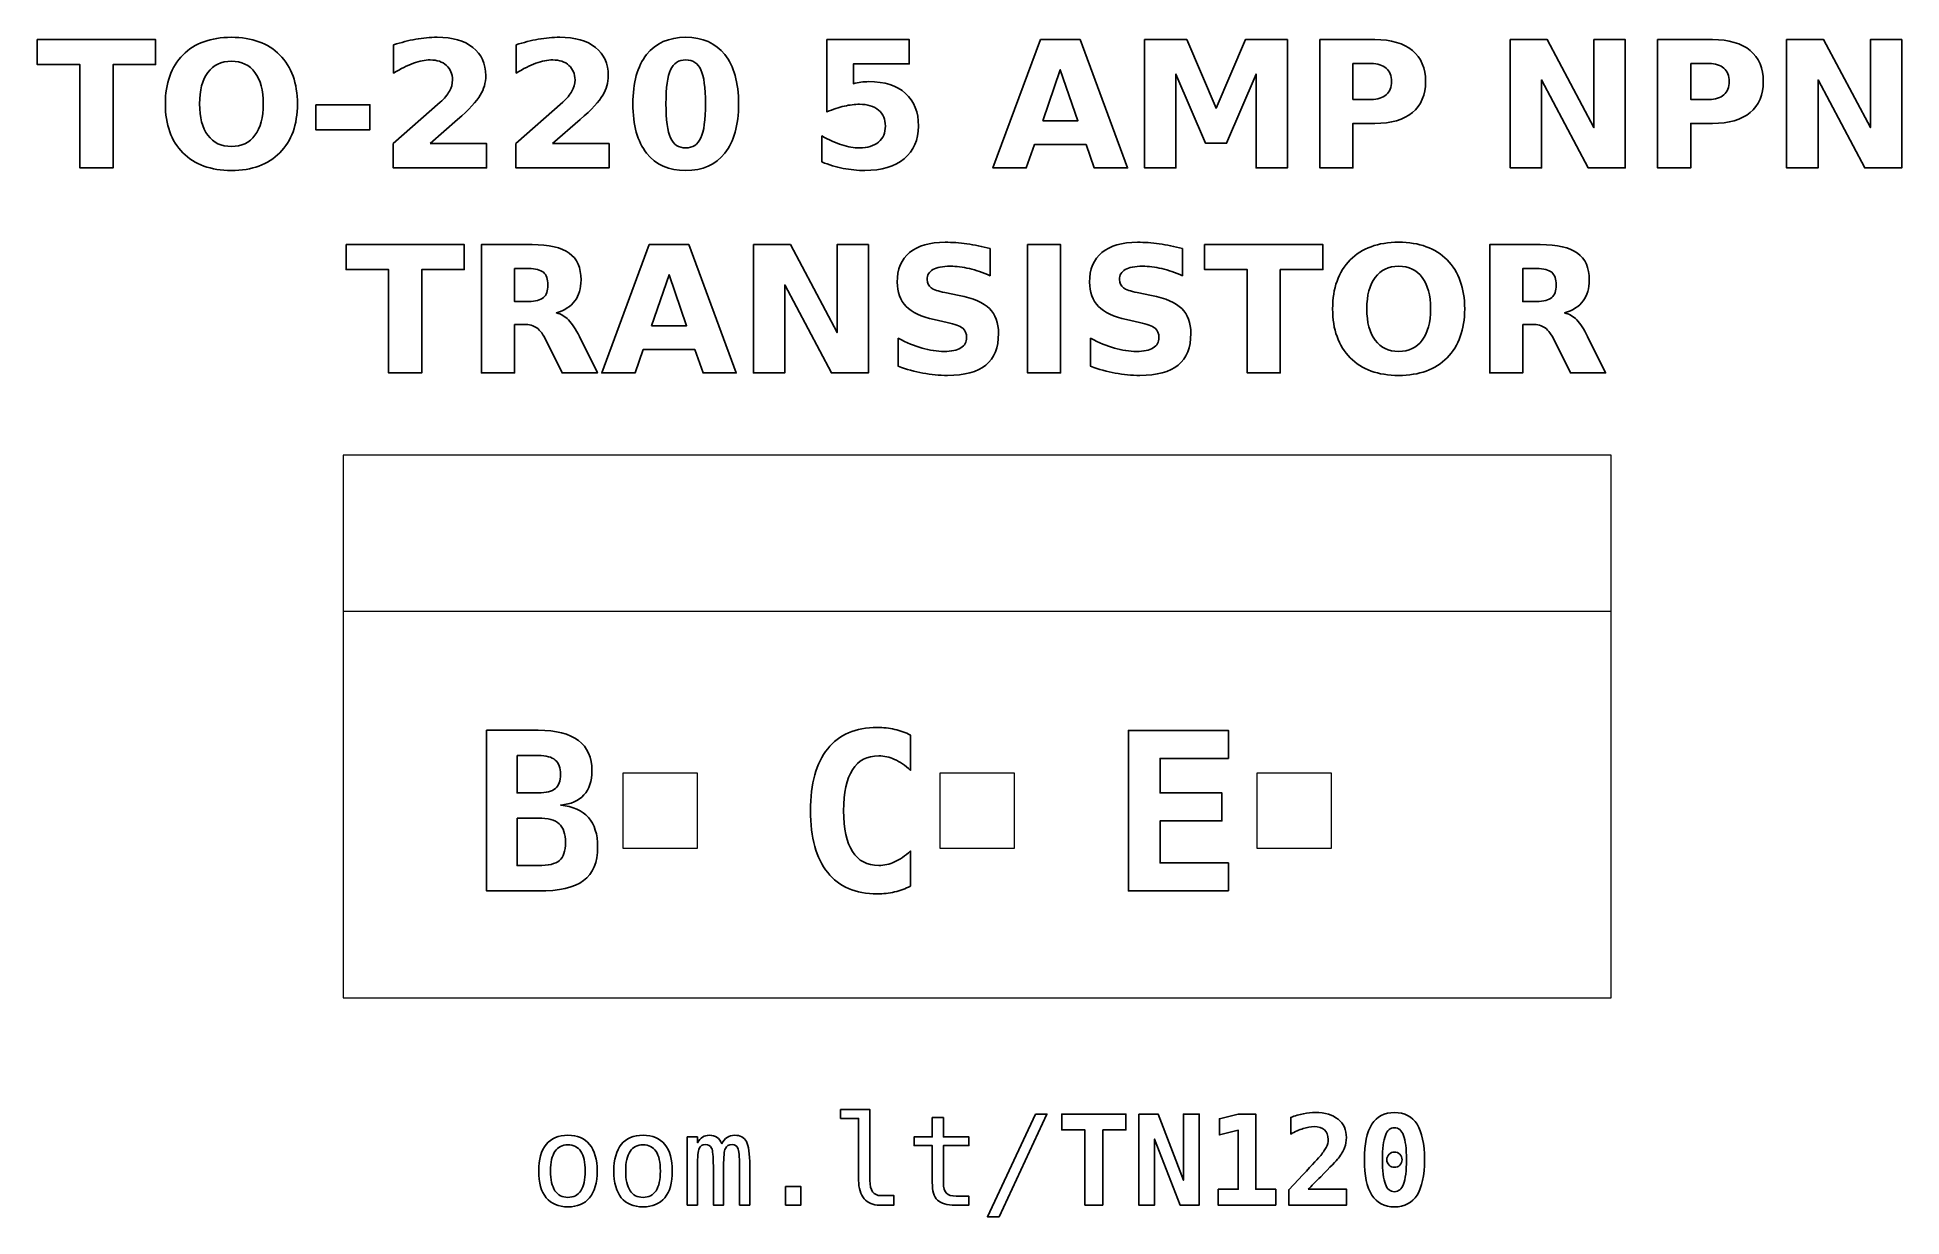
# Model space of a CAD drawing. Header units: centimetres. Extents: x -11.25 to -9.76, y -15.24 to -14.3.
import ezdxf

# ---------------------------------------------------------------- set-up
doc = ezdxf.new("R2010")
doc.units = ezdxf.units.CM
doc.header["$MEASUREMENT"] = 0
doc.layers.add('Layer 1', color=7, linetype='Continuous')

msp = doc.modelspace()

# ---------------------------------------------------------------- linework, layer by layer
at = {"layer": 'Layer 1', "color": 7, "lineweight": 20}
for points in [[(-11.008, -15.0675), (-9.992, -15.0675), (-9.992, -14.6325), (-11.008, -14.6325), (-11.008, -15.0675)], [(-10.784, -14.9475), (-10.724, -14.9475), (-10.724, -14.8875), (-10.784, -14.8875), (-10.784, -14.9475)], [(-10.53, -14.9475), (-10.47, -14.9475), (-10.47, -14.8875), (-10.53, -14.8875), (-10.53, -14.9475)], [(-10.276, -14.9475), (-10.216, -14.9475), (-10.216, -14.8875), (-10.276, -14.8875), (-10.276, -14.9475)]]:
    msp.add_lwpolyline(points, close=True, dxfattribs=at)
at = {"layer": 'Layer 1', "color": 250}
for points, knots in [([(-11.25311, -14.2996), (-11.25311, -14.2996), (-11.15831, -14.2996), (-11.15831, -14.2996), (-11.15831, -14.2996), (-11.15831, -14.2996), (-11.15831, -14.31966), (-11.15831, -14.31966), (-11.15831, -14.31966), (-11.15831, -14.31966), (-11.19241, -14.31966), (-11.19241, -14.31966), (-11.19241, -14.31966), (-11.19241, -14.31966), (-11.19241, -14.40247), (-11.19241, -14.40247), (-11.19241, -14.40247), (-11.19241, -14.40247), (-11.21894, -14.40247), (-11.21894, -14.40247), (-11.21894, -14.40247), (-11.21894, -14.40247), (-11.21894, -14.31966), (-11.21894, -14.31966), (-11.21894, -14.31966), (-11.21894, -14.31966), (-11.25311, -14.31966), (-11.25311, -14.31966), (-11.25311, -14.31966), (-11.25311, -14.31966), (-11.25311, -14.2996), (-11.25311, -14.2996)], [0, 0, 0, 0, 0.125, 0.125, 0.125, 0.125, 0.25, 0.25, 0.25, 0.25, 0.375, 0.375, 0.375, 0.375, 0.5, 0.5, 0.5, 0.5, 0.625, 0.625, 0.625, 0.625, 0.75, 0.75, 0.75, 0.75, 0.875, 0.875, 0.875, 0.875, 1, 1, 1, 1]), ([(-11.09758, -14.29774), (-11.08105, -14.29774), (-11.06809, -14.30247), (-11.05873, -14.31195), (-11.05873, -14.31195), (-11.04935, -14.3214), (-11.04467, -14.33445), (-11.04467, -14.35113), (-11.04467, -14.35113), (-11.04467, -14.36776), (-11.04935, -14.38081), (-11.05873, -14.39026), (-11.05873, -14.39026), (-11.06809, -14.39974), (-11.08105, -14.40447), (-11.09758, -14.40447), (-11.09758, -14.40447), (-11.11407, -14.40447), (-11.127, -14.39974), (-11.13641, -14.39026), (-11.13641, -14.39026), (-11.14579, -14.38081), (-11.1505, -14.36776), (-11.1505, -14.35113), (-11.1505, -14.35113), (-11.1505, -14.33445), (-11.14579, -14.3214), (-11.13641, -14.31195), (-11.13641, -14.31195), (-11.127, -14.30247), (-11.11407, -14.29774), (-11.09758, -14.29774)], [0, 0, 0, 0, 0.125, 0.125, 0.125, 0.125, 0.25, 0.25, 0.25, 0.25, 0.375, 0.375, 0.375, 0.375, 0.5, 0.5, 0.5, 0.5, 0.625, 0.625, 0.625, 0.625, 0.75, 0.75, 0.75, 0.75, 0.875, 0.875, 0.875, 0.875, 1, 1, 1, 1]), ([(-10.93834, -14.38297), (-10.93834, -14.38297), (-10.89306, -14.38297), (-10.89306, -14.38297), (-10.89306, -14.38297), (-10.89306, -14.38297), (-10.89306, -14.40247), (-10.89306, -14.40247), (-10.89306, -14.40247), (-10.89306, -14.40247), (-10.96783, -14.40247), (-10.96783, -14.40247), (-10.96783, -14.40247), (-10.96783, -14.40247), (-10.96783, -14.38297), (-10.96783, -14.38297), (-10.96783, -14.38297), (-10.96783, -14.38297), (-10.93027, -14.34984), (-10.93027, -14.34984), (-10.93027, -14.34984), (-10.92691, -14.3468), (-10.92444, -14.34384), (-10.92284, -14.34095), (-10.92284, -14.34095), (-10.92122, -14.33805), (-10.92042, -14.33504), (-10.92042, -14.33191), (-10.92042, -14.33191), (-10.92042, -14.32709), (-10.92204, -14.32321), (-10.92528, -14.32027), (-10.92528, -14.32027), (-10.92851, -14.31733), (-10.93281, -14.31588), (-10.9382, -14.31588), (-10.9382, -14.31588), (-10.94233, -14.31588), (-10.94685, -14.31677), (-10.95177, -14.31853), (-10.95177, -14.31853), (-10.95668, -14.3203), (-10.96195, -14.32293), (-10.96755, -14.32641), (-10.96755, -14.32641), (-10.96755, -14.32641), (-10.96755, -14.30381), (-10.96755, -14.30381), (-10.96755, -14.30381), (-10.96157, -14.30184), (-10.95567, -14.30033), (-10.94984, -14.2993), (-10.94984, -14.2993), (-10.944, -14.29826), (-10.93829, -14.29774), (-10.93267, -14.29774), (-10.93267, -14.29774), (-10.92037, -14.29774), (-10.9108, -14.30045), (-10.90398, -14.30588), (-10.90398, -14.30588), (-10.89716, -14.31129), (-10.89375, -14.31884), (-10.89375, -14.32855), (-10.89375, -14.32855), (-10.89375, -14.33415), (-10.8952, -14.33937), (-10.8981, -14.34422), (-10.8981, -14.34422), (-10.90099, -14.34906), (-10.90708, -14.35555), (-10.91635, -14.36369), (-10.91635, -14.36369), (-10.91635, -14.36369), (-10.93834, -14.38297), (-10.93834, -14.38297)], [0, 0, 0, 0, 0.0526316, 0.0526316, 0.0526316, 0.0526316, 0.1052632, 0.1052632, 0.1052632, 0.1052632, 0.1578947, 0.1578947, 0.1578947, 0.1578947, 0.2105263, 0.2105263, 0.2105263, 0.2105263, 0.2631579, 0.2631579, 0.2631579, 0.2631579, 0.3157895, 0.3157895, 0.3157895, 0.3157895, 0.3684211, 0.3684211, 0.3684211, 0.3684211, 0.4210526, 0.4210526, 0.4210526, 0.4210526, 0.4736842, 0.4736842, 0.4736842, 0.4736842, 0.5263158, 0.5263158, 0.5263158, 0.5263158, 0.5789474, 0.5789474, 0.5789474, 0.5789474, 0.6315789, 0.6315789, 0.6315789, 0.6315789, 0.6842105, 0.6842105, 0.6842105, 0.6842105, 0.7368421, 0.7368421, 0.7368421, 0.7368421, 0.7894737, 0.7894737, 0.7894737, 0.7894737, 0.8421053, 0.8421053, 0.8421053, 0.8421053, 0.8947368, 0.8947368, 0.8947368, 0.8947368, 0.9473684, 0.9473684, 0.9473684, 0.9473684, 1, 1, 1, 1]), ([(-10.84015, -14.38297), (-10.84015, -14.38297), (-10.79487, -14.38297), (-10.79487, -14.38297), (-10.79487, -14.38297), (-10.79487, -14.38297), (-10.79487, -14.40247), (-10.79487, -14.40247), (-10.79487, -14.40247), (-10.79487, -14.40247), (-10.86964, -14.40247), (-10.86964, -14.40247), (-10.86964, -14.40247), (-10.86964, -14.40247), (-10.86964, -14.38297), (-10.86964, -14.38297), (-10.86964, -14.38297), (-10.86964, -14.38297), (-10.83208, -14.34984), (-10.83208, -14.34984), (-10.83208, -14.34984), (-10.82872, -14.3468), (-10.82625, -14.34384), (-10.82465, -14.34095), (-10.82465, -14.34095), (-10.82303, -14.33805), (-10.82223, -14.33504), (-10.82223, -14.33191), (-10.82223, -14.33191), (-10.82223, -14.32709), (-10.82385, -14.32321), (-10.82709, -14.32027), (-10.82709, -14.32027), (-10.83032, -14.31733), (-10.83462, -14.31588), (-10.84001, -14.31588), (-10.84001, -14.31588), (-10.84414, -14.31588), (-10.84866, -14.31677), (-10.85358, -14.31853), (-10.85358, -14.31853), (-10.85849, -14.3203), (-10.86376, -14.32293), (-10.86936, -14.32641), (-10.86936, -14.32641), (-10.86936, -14.32641), (-10.86936, -14.30381), (-10.86936, -14.30381), (-10.86936, -14.30381), (-10.86338, -14.30184), (-10.85748, -14.30033), (-10.85165, -14.2993), (-10.85165, -14.2993), (-10.84581, -14.29826), (-10.8401, -14.29774), (-10.83448, -14.29774), (-10.83448, -14.29774), (-10.82218, -14.29774), (-10.81261, -14.30045), (-10.80579, -14.30588), (-10.80579, -14.30588), (-10.79897, -14.31129), (-10.79556, -14.31884), (-10.79556, -14.32855), (-10.79556, -14.32855), (-10.79556, -14.33415), (-10.79701, -14.33937), (-10.79991, -14.34422), (-10.79991, -14.34422), (-10.8028, -14.34906), (-10.80889, -14.35555), (-10.81816, -14.36369), (-10.81816, -14.36369), (-10.81816, -14.36369), (-10.84015, -14.38297), (-10.84015, -14.38297)], [0, 0, 0, 0, 0.0526316, 0.0526316, 0.0526316, 0.0526316, 0.1052632, 0.1052632, 0.1052632, 0.1052632, 0.1578947, 0.1578947, 0.1578947, 0.1578947, 0.2105263, 0.2105263, 0.2105263, 0.2105263, 0.2631579, 0.2631579, 0.2631579, 0.2631579, 0.3157895, 0.3157895, 0.3157895, 0.3157895, 0.3684211, 0.3684211, 0.3684211, 0.3684211, 0.4210526, 0.4210526, 0.4210526, 0.4210526, 0.4736842, 0.4736842, 0.4736842, 0.4736842, 0.5263158, 0.5263158, 0.5263158, 0.5263158, 0.5789474, 0.5789474, 0.5789474, 0.5789474, 0.6315789, 0.6315789, 0.6315789, 0.6315789, 0.6842105, 0.6842105, 0.6842105, 0.6842105, 0.7368421, 0.7368421, 0.7368421, 0.7368421, 0.7894737, 0.7894737, 0.7894737, 0.7894737, 0.8421053, 0.8421053, 0.8421053, 0.8421053, 0.8947368, 0.8947368, 0.8947368, 0.8947368, 0.9473684, 0.9473684, 0.9473684, 0.9473684, 1, 1, 1, 1]), ([(-10.69118, -14.35113), (-10.69118, -14.36818), (-10.69485, -14.38133), (-10.70221, -14.39059), (-10.70221, -14.39059), (-10.70955, -14.39984), (-10.71999, -14.40447), (-10.73349, -14.40447), (-10.73349, -14.40447), (-10.74704, -14.40447), (-10.7575, -14.39984), (-10.76484, -14.39059), (-10.76484, -14.39059), (-10.7722, -14.38133), (-10.77587, -14.36818), (-10.77587, -14.35113), (-10.77587, -14.35113), (-10.77587, -14.33406), (-10.7722, -14.32088), (-10.76484, -14.31162), (-10.76484, -14.31162), (-10.7575, -14.30238), (-10.74704, -14.29774), (-10.73349, -14.29774), (-10.73349, -14.29774), (-10.71999, -14.29774), (-10.70955, -14.30238), (-10.70221, -14.31162), (-10.70221, -14.31162), (-10.69485, -14.32088), (-10.69118, -14.33406), (-10.69118, -14.35113)], [0, 0, 0, 0, 0.125, 0.125, 0.125, 0.125, 0.25, 0.25, 0.25, 0.25, 0.375, 0.375, 0.375, 0.375, 0.5, 0.5, 0.5, 0.5, 0.625, 0.625, 0.625, 0.625, 0.75, 0.75, 0.75, 0.75, 0.875, 0.875, 0.875, 0.875, 1, 1, 1, 1]), ([(-10.62034, -14.2996), (-10.62034, -14.2996), (-10.5544, -14.2996), (-10.5544, -14.2996), (-10.5544, -14.2996), (-10.5544, -14.2996), (-10.5544, -14.3191), (-10.5544, -14.3191), (-10.5544, -14.3191), (-10.5544, -14.3191), (-10.5992, -14.3191), (-10.5992, -14.3191), (-10.5992, -14.3191), (-10.5992, -14.3191), (-10.5992, -14.33502), (-10.5992, -14.33502), (-10.5992, -14.33502), (-10.59718, -14.33448), (-10.59515, -14.33406), (-10.59311, -14.33375), (-10.59311, -14.33375), (-10.59106, -14.33344), (-10.58892, -14.3333), (-10.58673, -14.3333), (-10.58673, -14.3333), (-10.57418, -14.3333), (-10.56442, -14.33643), (-10.55743, -14.34271), (-10.55743, -14.34271), (-10.55045, -14.34897), (-10.54697, -14.35771), (-10.54697, -14.36891), (-10.54697, -14.36891), (-10.54697, -14.38003), (-10.55078, -14.38874), (-10.55837, -14.39504), (-10.55837, -14.39504), (-10.56597, -14.40132), (-10.57653, -14.40447), (-10.59003, -14.40447), (-10.59003, -14.40447), (-10.59586, -14.40447), (-10.60165, -14.4039), (-10.60736, -14.40278), (-10.60736, -14.40278), (-10.61308, -14.40165), (-10.61877, -14.39995), (-10.62441, -14.39765), (-10.62441, -14.39765), (-10.62441, -14.39765), (-10.62441, -14.37676), (-10.62441, -14.37676), (-10.62441, -14.37676), (-10.61881, -14.37999), (-10.6135, -14.38239), (-10.60847, -14.38398), (-10.60847, -14.38398), (-10.60343, -14.38561), (-10.59868, -14.38641), (-10.59424, -14.38641), (-10.59424, -14.38641), (-10.58779, -14.38641), (-10.58274, -14.38483), (-10.57904, -14.38168), (-10.57904, -14.38168), (-10.57535, -14.37855), (-10.57349, -14.3743), (-10.57349, -14.36891), (-10.57349, -14.36891), (-10.57349, -14.3635), (-10.57535, -14.35924), (-10.57904, -14.35612), (-10.57904, -14.35612), (-10.58274, -14.35299), (-10.58779, -14.35144), (-10.59424, -14.35144), (-10.59424, -14.35144), (-10.59805, -14.35144), (-10.60212, -14.35193), (-10.60642, -14.35292), (-10.60642, -14.35292), (-10.61075, -14.3539), (-10.61538, -14.35543), (-10.62034, -14.3575), (-10.62034, -14.3575), (-10.62034, -14.3575), (-10.62034, -14.2996), (-10.62034, -14.2996)], [0, 0, 0, 0, 0.0454545, 0.0454545, 0.0454545, 0.0454545, 0.0909091, 0.0909091, 0.0909091, 0.0909091, 0.1363636, 0.1363636, 0.1363636, 0.1363636, 0.1818182, 0.1818182, 0.1818182, 0.1818182, 0.2272727, 0.2272727, 0.2272727, 0.2272727, 0.2727273, 0.2727273, 0.2727273, 0.2727273, 0.3181818, 0.3181818, 0.3181818, 0.3181818, 0.3636364, 0.3636364, 0.3636364, 0.3636364, 0.4090909, 0.4090909, 0.4090909, 0.4090909, 0.4545455, 0.4545455, 0.4545455, 0.4545455, 0.5, 0.5, 0.5, 0.5, 0.5454545, 0.5454545, 0.5454545, 0.5454545, 0.5909091, 0.5909091, 0.5909091, 0.5909091, 0.6363636, 0.6363636, 0.6363636, 0.6363636, 0.6818182, 0.6818182, 0.6818182, 0.6818182, 0.7272727, 0.7272727, 0.7272727, 0.7272727, 0.7727273, 0.7727273, 0.7727273, 0.7727273, 0.8181818, 0.8181818, 0.8181818, 0.8181818, 0.8636364, 0.8636364, 0.8636364, 0.8636364, 0.9090909, 0.9090909, 0.9090909, 0.9090909, 0.9545455, 0.9545455, 0.9545455, 0.9545455, 1, 1, 1, 1]), ([(-10.4126, -14.38375), (-10.4126, -14.38375), (-10.45409, -14.38375), (-10.45409, -14.38375), (-10.45409, -14.38375), (-10.45409, -14.38375), (-10.46063, -14.40247), (-10.46063, -14.40247), (-10.46063, -14.40247), (-10.46063, -14.40247), (-10.4873, -14.40247), (-10.4873, -14.40247), (-10.4873, -14.40247), (-10.4873, -14.40247), (-10.4492, -14.2996), (-10.4492, -14.2996), (-10.4492, -14.2996), (-10.4492, -14.2996), (-10.41757, -14.2996), (-10.41757, -14.2996), (-10.41757, -14.2996), (-10.41757, -14.2996), (-10.37947, -14.40247), (-10.37947, -14.40247), (-10.37947, -14.40247), (-10.37947, -14.40247), (-10.40614, -14.40247), (-10.40614, -14.40247), (-10.40614, -14.40247), (-10.40614, -14.40247), (-10.4126, -14.38375), (-10.4126, -14.38375)], [0, 0, 0, 0, 0.125, 0.125, 0.125, 0.125, 0.25, 0.25, 0.25, 0.25, 0.375, 0.375, 0.375, 0.375, 0.5, 0.5, 0.5, 0.5, 0.625, 0.625, 0.625, 0.625, 0.75, 0.75, 0.75, 0.75, 0.875, 0.875, 0.875, 0.875, 1, 1, 1, 1]), ([(-10.3658, -14.2996), (-10.3658, -14.2996), (-10.33205, -14.2996), (-10.33205, -14.2996), (-10.33205, -14.2996), (-10.33205, -14.2996), (-10.3086, -14.35466), (-10.3086, -14.35466), (-10.3086, -14.35466), (-10.3086, -14.35466), (-10.28504, -14.2996), (-10.28504, -14.2996), (-10.28504, -14.2996), (-10.28504, -14.2996), (-10.25136, -14.2996), (-10.25136, -14.2996), (-10.25136, -14.2996), (-10.25136, -14.2996), (-10.25136, -14.40247), (-10.25136, -14.40247), (-10.25136, -14.40247), (-10.25136, -14.40247), (-10.27643, -14.40247), (-10.27643, -14.40247), (-10.27643, -14.40247), (-10.27643, -14.40247), (-10.27643, -14.32723), (-10.27643, -14.32723), (-10.27643, -14.32723), (-10.27643, -14.32723), (-10.30014, -14.38269), (-10.30014, -14.38269), (-10.30014, -14.38269), (-10.30014, -14.38269), (-10.31695, -14.38269), (-10.31695, -14.38269), (-10.31695, -14.38269), (-10.31695, -14.38269), (-10.34066, -14.32723), (-10.34066, -14.32723), (-10.34066, -14.32723), (-10.34066, -14.32723), (-10.34066, -14.40247), (-10.34066, -14.40247), (-10.34066, -14.40247), (-10.34066, -14.40247), (-10.3658, -14.40247), (-10.3658, -14.40247), (-10.3658, -14.40247), (-10.3658, -14.40247), (-10.3658, -14.2996), (-10.3658, -14.2996)], [0, 0, 0, 0, 0.0769231, 0.0769231, 0.0769231, 0.0769231, 0.1538462, 0.1538462, 0.1538462, 0.1538462, 0.2307692, 0.2307692, 0.2307692, 0.2307692, 0.3076923, 0.3076923, 0.3076923, 0.3076923, 0.3846154, 0.3846154, 0.3846154, 0.3846154, 0.4615385, 0.4615385, 0.4615385, 0.4615385, 0.5384615, 0.5384615, 0.5384615, 0.5384615, 0.6153846, 0.6153846, 0.6153846, 0.6153846, 0.6923077, 0.6923077, 0.6923077, 0.6923077, 0.7692308, 0.7692308, 0.7692308, 0.7692308, 0.8461538, 0.8461538, 0.8461538, 0.8461538, 0.9230769, 0.9230769, 0.9230769, 0.9230769, 1, 1, 1, 1]), ([(-10.22537, -14.2996), (-10.22537, -14.2996), (-10.18135, -14.2996), (-10.18135, -14.2996), (-10.18135, -14.2996), (-10.16825, -14.2996), (-10.1582, -14.30252), (-10.15119, -14.30833), (-10.15119, -14.30833), (-10.14419, -14.31414), (-10.14068, -14.32241), (-10.14068, -14.33316), (-10.14068, -14.33316), (-10.14068, -14.34393), (-10.14419, -14.35223), (-10.15119, -14.35804), (-10.15119, -14.35804), (-10.1582, -14.36385), (-10.16825, -14.36677), (-10.18135, -14.36677), (-10.18135, -14.36677), (-10.18135, -14.36677), (-10.19884, -14.36677), (-10.19884, -14.36677), (-10.19884, -14.36677), (-10.19884, -14.36677), (-10.19884, -14.40247), (-10.19884, -14.40247), (-10.19884, -14.40247), (-10.19884, -14.40247), (-10.22537, -14.40247), (-10.22537, -14.40247), (-10.22537, -14.40247), (-10.22537, -14.40247), (-10.22537, -14.2996), (-10.22537, -14.2996)], [0, 0, 0, 0, 0.1111111, 0.1111111, 0.1111111, 0.1111111, 0.2222222, 0.2222222, 0.2222222, 0.2222222, 0.3333333, 0.3333333, 0.3333333, 0.3333333, 0.4444444, 0.4444444, 0.4444444, 0.4444444, 0.5555556, 0.5555556, 0.5555556, 0.5555556, 0.6666667, 0.6666667, 0.6666667, 0.6666667, 0.7777778, 0.7777778, 0.7777778, 0.7777778, 0.8888889, 0.8888889, 0.8888889, 0.8888889, 1, 1, 1, 1]), ([(-10.07283, -14.2996), (-10.07283, -14.2996), (-10.0432, -14.2996), (-10.0432, -14.2996), (-10.0432, -14.2996), (-10.0432, -14.2996), (-10.00578, -14.37016), (-10.00578, -14.37016), (-10.00578, -14.37016), (-10.00578, -14.37016), (-10.00578, -14.2996), (-10.00578, -14.2996), (-10.00578, -14.2996), (-10.00578, -14.2996), (-9.98064, -14.2996), (-9.98064, -14.2996), (-9.98064, -14.2996), (-9.98064, -14.2996), (-9.98064, -14.40247), (-9.98064, -14.40247), (-9.98064, -14.40247), (-9.98064, -14.40247), (-10.01027, -14.40247), (-10.01027, -14.40247), (-10.01027, -14.40247), (-10.01027, -14.40247), (-10.04769, -14.33191), (-10.04769, -14.33191), (-10.04769, -14.33191), (-10.04769, -14.33191), (-10.04769, -14.40247), (-10.04769, -14.40247), (-10.04769, -14.40247), (-10.04769, -14.40247), (-10.07283, -14.40247), (-10.07283, -14.40247), (-10.07283, -14.40247), (-10.07283, -14.40247), (-10.07283, -14.2996), (-10.07283, -14.2996)], [0, 0, 0, 0, 0.1, 0.1, 0.1, 0.1, 0.2, 0.2, 0.2, 0.2, 0.3, 0.3, 0.3, 0.3, 0.4, 0.4, 0.4, 0.4, 0.5, 0.5, 0.5, 0.5, 0.6, 0.6, 0.6, 0.6, 0.7, 0.7, 0.7, 0.7, 0.8, 0.8, 0.8, 0.8, 0.9, 0.9, 0.9, 0.9, 1, 1, 1, 1]), ([(-9.95474, -14.2996), (-9.95474, -14.2996), (-9.91072, -14.2996), (-9.91072, -14.2996), (-9.91072, -14.2996), (-9.89762, -14.2996), (-9.88757, -14.30252), (-9.88056, -14.30833), (-9.88056, -14.30833), (-9.87356, -14.31414), (-9.87005, -14.32241), (-9.87005, -14.33316), (-9.87005, -14.33316), (-9.87005, -14.34393), (-9.87356, -14.35223), (-9.88056, -14.35804), (-9.88056, -14.35804), (-9.88757, -14.36385), (-9.89762, -14.36677), (-9.91072, -14.36677), (-9.91072, -14.36677), (-9.91072, -14.36677), (-9.92821, -14.36677), (-9.92821, -14.36677), (-9.92821, -14.36677), (-9.92821, -14.36677), (-9.92821, -14.40247), (-9.92821, -14.40247), (-9.92821, -14.40247), (-9.92821, -14.40247), (-9.95474, -14.40247), (-9.95474, -14.40247), (-9.95474, -14.40247), (-9.95474, -14.40247), (-9.95474, -14.2996), (-9.95474, -14.2996)], [0, 0, 0, 0, 0.1111111, 0.1111111, 0.1111111, 0.1111111, 0.2222222, 0.2222222, 0.2222222, 0.2222222, 0.3333333, 0.3333333, 0.3333333, 0.3333333, 0.4444444, 0.4444444, 0.4444444, 0.4444444, 0.5555556, 0.5555556, 0.5555556, 0.5555556, 0.6666667, 0.6666667, 0.6666667, 0.6666667, 0.7777778, 0.7777778, 0.7777778, 0.7777778, 0.8888889, 0.8888889, 0.8888889, 0.8888889, 1, 1, 1, 1]), ([(-9.85133, -14.2996), (-9.85133, -14.2996), (-9.8217, -14.2996), (-9.8217, -14.2996), (-9.8217, -14.2996), (-9.8217, -14.2996), (-9.78428, -14.37016), (-9.78428, -14.37016), (-9.78428, -14.37016), (-9.78428, -14.37016), (-9.78428, -14.2996), (-9.78428, -14.2996), (-9.78428, -14.2996), (-9.78428, -14.2996), (-9.75914, -14.2996), (-9.75914, -14.2996), (-9.75914, -14.2996), (-9.75914, -14.2996), (-9.75914, -14.40247), (-9.75914, -14.40247), (-9.75914, -14.40247), (-9.75914, -14.40247), (-9.78877, -14.40247), (-9.78877, -14.40247), (-9.78877, -14.40247), (-9.78877, -14.40247), (-9.82619, -14.33191), (-9.82619, -14.33191), (-9.82619, -14.33191), (-9.82619, -14.33191), (-9.82619, -14.40247), (-9.82619, -14.40247), (-9.82619, -14.40247), (-9.82619, -14.40247), (-9.85133, -14.40247), (-9.85133, -14.40247), (-9.85133, -14.40247), (-9.85133, -14.40247), (-9.85133, -14.2996), (-9.85133, -14.2996)], [0, 0, 0, 0, 0.1, 0.1, 0.1, 0.1, 0.2, 0.2, 0.2, 0.2, 0.3, 0.3, 0.3, 0.3, 0.4, 0.4, 0.4, 0.4, 0.5, 0.5, 0.5, 0.5, 0.6, 0.6, 0.6, 0.6, 0.7, 0.7, 0.7, 0.7, 0.8, 0.8, 0.8, 0.8, 0.9, 0.9, 0.9, 0.9, 1, 1, 1, 1]), ([(-11.09758, -14.31696), (-11.10567, -14.31696), (-11.11193, -14.31994), (-11.1164, -14.32592), (-11.1164, -14.32592), (-11.12084, -14.33189), (-11.12308, -14.34029), (-11.12308, -14.35113), (-11.12308, -14.35113), (-11.12308, -14.36195), (-11.12084, -14.37032), (-11.1164, -14.37629), (-11.1164, -14.37629), (-11.11193, -14.38227), (-11.10567, -14.38525), (-11.09758, -14.38525), (-11.09758, -14.38525), (-11.08944, -14.38525), (-11.08317, -14.38227), (-11.0787, -14.37629), (-11.0787, -14.37629), (-11.07425, -14.37032), (-11.07202, -14.36195), (-11.07202, -14.35113), (-11.07202, -14.35113), (-11.07202, -14.34029), (-11.07425, -14.33189), (-11.0787, -14.32592), (-11.0787, -14.32592), (-11.08317, -14.31994), (-11.08944, -14.31696), (-11.09758, -14.31696)], [0, 0, 0, 0, 0.125, 0.125, 0.125, 0.125, 0.25, 0.25, 0.25, 0.25, 0.375, 0.375, 0.375, 0.375, 0.5, 0.5, 0.5, 0.5, 0.625, 0.625, 0.625, 0.625, 0.75, 0.75, 0.75, 0.75, 0.875, 0.875, 0.875, 0.875, 1, 1, 1, 1]), ([(-10.71771, -14.35094), (-10.71771, -14.33808), (-10.71891, -14.32902), (-10.72133, -14.32375), (-10.72133, -14.32375), (-10.72373, -14.31851), (-10.7278, -14.31588), (-10.73349, -14.31588), (-10.73349, -14.31588), (-10.73918, -14.31588), (-10.74325, -14.31851), (-10.7457, -14.32375), (-10.7457, -14.32375), (-10.74812, -14.32902), (-10.74934, -14.33808), (-10.74934, -14.35094), (-10.74934, -14.35094), (-10.74934, -14.36392), (-10.74812, -14.3731), (-10.7457, -14.37841), (-10.7457, -14.37841), (-10.74325, -14.38375), (-10.73918, -14.38641), (-10.73349, -14.38641), (-10.73349, -14.38641), (-10.72785, -14.38641), (-10.7238, -14.38375), (-10.72135, -14.37841), (-10.72135, -14.37841), (-10.71893, -14.3731), (-10.71771, -14.36392), (-10.71771, -14.35094)], [0, 0, 0, 0, 0.125, 0.125, 0.125, 0.125, 0.25, 0.25, 0.25, 0.25, 0.375, 0.375, 0.375, 0.375, 0.5, 0.5, 0.5, 0.5, 0.625, 0.625, 0.625, 0.625, 0.75, 0.75, 0.75, 0.75, 0.875, 0.875, 0.875, 0.875, 1, 1, 1, 1]), ([(-10.44748, -14.36465), (-10.44748, -14.36465), (-10.41928, -14.36465), (-10.41928, -14.36465), (-10.41928, -14.36465), (-10.41928, -14.36465), (-10.43335, -14.32373), (-10.43335, -14.32373), (-10.43335, -14.32373), (-10.43335, -14.32373), (-10.44748, -14.36465), (-10.44748, -14.36465)], [0, 0, 0, 0, 0.3333333, 0.3333333, 0.3333333, 0.3333333, 0.6666667, 0.6666667, 0.6666667, 0.6666667, 1, 1, 1, 1]), ([(-10.19884, -14.31882), (-10.19884, -14.31882), (-10.19884, -14.34755), (-10.19884, -14.34755), (-10.19884, -14.34755), (-10.19884, -14.34755), (-10.18417, -14.34755), (-10.18417, -14.34755), (-10.18417, -14.34755), (-10.17902, -14.34755), (-10.17504, -14.34631), (-10.17224, -14.34379), (-10.17224, -14.34379), (-10.16944, -14.3413), (-10.16803, -14.33775), (-10.16803, -14.33316), (-10.16803, -14.33316), (-10.16803, -14.32855), (-10.16944, -14.32502), (-10.17224, -14.32253), (-10.17224, -14.32253), (-10.17504, -14.32006), (-10.17902, -14.31882), (-10.18417, -14.31882), (-10.18417, -14.31882), (-10.18417, -14.31882), (-10.19884, -14.31882), (-10.19884, -14.31882)], [0, 0, 0, 0, 0.1428571, 0.1428571, 0.1428571, 0.1428571, 0.2857143, 0.2857143, 0.2857143, 0.2857143, 0.4285714, 0.4285714, 0.4285714, 0.4285714, 0.5714286, 0.5714286, 0.5714286, 0.5714286, 0.7142857, 0.7142857, 0.7142857, 0.7142857, 0.8571429, 0.8571429, 0.8571429, 0.8571429, 1, 1, 1, 1]), ([(-9.92821, -14.31882), (-9.92821, -14.31882), (-9.92821, -14.34755), (-9.92821, -14.34755), (-9.92821, -14.34755), (-9.92821, -14.34755), (-9.91354, -14.34755), (-9.91354, -14.34755), (-9.91354, -14.34755), (-9.90839, -14.34755), (-9.90441, -14.34631), (-9.90161, -14.34379), (-9.90161, -14.34379), (-9.89881, -14.3413), (-9.8974, -14.33775), (-9.8974, -14.33316), (-9.8974, -14.33316), (-9.8974, -14.32855), (-9.89881, -14.32502), (-9.90161, -14.32253), (-9.90161, -14.32253), (-9.90441, -14.32006), (-9.90839, -14.31882), (-9.91354, -14.31882), (-9.91354, -14.31882), (-9.91354, -14.31882), (-9.92821, -14.31882), (-9.92821, -14.31882)], [0, 0, 0, 0, 0.1428571, 0.1428571, 0.1428571, 0.1428571, 0.2857143, 0.2857143, 0.2857143, 0.2857143, 0.4285714, 0.4285714, 0.4285714, 0.4285714, 0.5714286, 0.5714286, 0.5714286, 0.5714286, 0.7142857, 0.7142857, 0.7142857, 0.7142857, 0.8571429, 0.8571429, 0.8571429, 0.8571429, 1, 1, 1, 1]), ([(-11.02992, -14.35184), (-11.02992, -14.35184), (-10.98664, -14.35184), (-10.98664, -14.35184), (-10.98664, -14.35184), (-10.98664, -14.35184), (-10.98664, -14.3719), (-10.98664, -14.3719), (-10.98664, -14.3719), (-10.98664, -14.3719), (-11.02992, -14.3719), (-11.02992, -14.3719), (-11.02992, -14.3719), (-11.02992, -14.3719), (-11.02992, -14.35184), (-11.02992, -14.35184)], [0, 0, 0, 0, 0.25, 0.25, 0.25, 0.25, 0.5, 0.5, 0.5, 0.5, 0.75, 0.75, 0.75, 0.75, 1, 1, 1, 1]), ([(-11.00573, -14.46385), (-11.00573, -14.46385), (-10.91093, -14.46385), (-10.91093, -14.46385), (-10.91093, -14.46385), (-10.91093, -14.46385), (-10.91093, -14.48391), (-10.91093, -14.48391), (-10.91093, -14.48391), (-10.91093, -14.48391), (-10.94503, -14.48391), (-10.94503, -14.48391), (-10.94503, -14.48391), (-10.94503, -14.48391), (-10.94503, -14.56672), (-10.94503, -14.56672), (-10.94503, -14.56672), (-10.94503, -14.56672), (-10.97156, -14.56672), (-10.97156, -14.56672), (-10.97156, -14.56672), (-10.97156, -14.56672), (-10.97156, -14.48391), (-10.97156, -14.48391), (-10.97156, -14.48391), (-10.97156, -14.48391), (-11.00573, -14.48391), (-11.00573, -14.48391), (-11.00573, -14.48391), (-11.00573, -14.48391), (-11.00573, -14.46385), (-11.00573, -14.46385)], [0, 0, 0, 0, 0.125, 0.125, 0.125, 0.125, 0.25, 0.25, 0.25, 0.25, 0.375, 0.375, 0.375, 0.375, 0.5, 0.5, 0.5, 0.5, 0.625, 0.625, 0.625, 0.625, 0.75, 0.75, 0.75, 0.75, 0.875, 0.875, 0.875, 0.875, 1, 1, 1, 1]), ([(-10.87066, -14.5278), (-10.87066, -14.5278), (-10.87066, -14.56672), (-10.87066, -14.56672), (-10.87066, -14.56672), (-10.87066, -14.56672), (-10.89719, -14.56672), (-10.89719, -14.56672), (-10.89719, -14.56672), (-10.89719, -14.56672), (-10.89719, -14.46385), (-10.89719, -14.46385), (-10.89719, -14.46385), (-10.89719, -14.46385), (-10.85667, -14.46385), (-10.85667, -14.46385), (-10.85667, -14.46385), (-10.84312, -14.46385), (-10.83317, -14.46613), (-10.82687, -14.47067), (-10.82687, -14.47067), (-10.82055, -14.47521), (-10.81739, -14.48241), (-10.81739, -14.49224), (-10.81739, -14.49224), (-10.81739, -14.49903), (-10.81904, -14.50463), (-10.82231, -14.50898), (-10.82231, -14.50898), (-10.8256, -14.51336), (-10.83056, -14.51658), (-10.83717, -14.51863), (-10.83717, -14.51863), (-10.83355, -14.51947), (-10.83028, -14.52133), (-10.82741, -14.52425), (-10.82741, -14.52425), (-10.82454, -14.52716), (-10.82165, -14.53158), (-10.81871, -14.53751), (-10.81871, -14.53751), (-10.81871, -14.53751), (-10.80429, -14.56672), (-10.80429, -14.56672), (-10.80429, -14.56672), (-10.80429, -14.56672), (-10.83256, -14.56672), (-10.83256, -14.56672), (-10.83256, -14.56672), (-10.83256, -14.56672), (-10.8451, -14.54116), (-10.8451, -14.54116), (-10.8451, -14.54116), (-10.84761, -14.53603), (-10.85018, -14.5325), (-10.85279, -14.53062), (-10.85279, -14.53062), (-10.85538, -14.52874), (-10.85883, -14.5278), (-10.86316, -14.5278), (-10.86316, -14.5278), (-10.86316, -14.5278), (-10.87066, -14.5278), (-10.87066, -14.5278)], [0, 0, 0, 0, 0.0625, 0.0625, 0.0625, 0.0625, 0.125, 0.125, 0.125, 0.125, 0.1875, 0.1875, 0.1875, 0.1875, 0.25, 0.25, 0.25, 0.25, 0.3125, 0.3125, 0.3125, 0.3125, 0.375, 0.375, 0.375, 0.375, 0.4375, 0.4375, 0.4375, 0.4375, 0.5, 0.5, 0.5, 0.5, 0.5625, 0.5625, 0.5625, 0.5625, 0.625, 0.625, 0.625, 0.625, 0.6875, 0.6875, 0.6875, 0.6875, 0.75, 0.75, 0.75, 0.75, 0.8125, 0.8125, 0.8125, 0.8125, 0.875, 0.875, 0.875, 0.875, 0.9375, 0.9375, 0.9375, 0.9375, 1, 1, 1, 1]), ([(-10.72612, -14.548), (-10.72612, -14.548), (-10.76761, -14.548), (-10.76761, -14.548), (-10.76761, -14.548), (-10.76761, -14.548), (-10.77415, -14.56672), (-10.77415, -14.56672), (-10.77415, -14.56672), (-10.77415, -14.56672), (-10.80082, -14.56672), (-10.80082, -14.56672), (-10.80082, -14.56672), (-10.80082, -14.56672), (-10.76272, -14.46385), (-10.76272, -14.46385), (-10.76272, -14.46385), (-10.76272, -14.46385), (-10.73109, -14.46385), (-10.73109, -14.46385), (-10.73109, -14.46385), (-10.73109, -14.46385), (-10.69299, -14.56672), (-10.69299, -14.56672), (-10.69299, -14.56672), (-10.69299, -14.56672), (-10.71966, -14.56672), (-10.71966, -14.56672), (-10.71966, -14.56672), (-10.71966, -14.56672), (-10.72612, -14.548), (-10.72612, -14.548)], [0, 0, 0, 0, 0.125, 0.125, 0.125, 0.125, 0.25, 0.25, 0.25, 0.25, 0.375, 0.375, 0.375, 0.375, 0.5, 0.5, 0.5, 0.5, 0.625, 0.625, 0.625, 0.625, 0.75, 0.75, 0.75, 0.75, 0.875, 0.875, 0.875, 0.875, 1, 1, 1, 1]), ([(-10.67932, -14.46385), (-10.67932, -14.46385), (-10.64969, -14.46385), (-10.64969, -14.46385), (-10.64969, -14.46385), (-10.64969, -14.46385), (-10.61227, -14.53441), (-10.61227, -14.53441), (-10.61227, -14.53441), (-10.61227, -14.53441), (-10.61227, -14.46385), (-10.61227, -14.46385), (-10.61227, -14.46385), (-10.61227, -14.46385), (-10.58713, -14.46385), (-10.58713, -14.46385), (-10.58713, -14.46385), (-10.58713, -14.46385), (-10.58713, -14.56672), (-10.58713, -14.56672), (-10.58713, -14.56672), (-10.58713, -14.56672), (-10.61676, -14.56672), (-10.61676, -14.56672), (-10.61676, -14.56672), (-10.61676, -14.56672), (-10.65418, -14.49616), (-10.65418, -14.49616), (-10.65418, -14.49616), (-10.65418, -14.49616), (-10.65418, -14.56672), (-10.65418, -14.56672), (-10.65418, -14.56672), (-10.65418, -14.56672), (-10.67932, -14.56672), (-10.67932, -14.56672), (-10.67932, -14.56672), (-10.67932, -14.56672), (-10.67932, -14.46385), (-10.67932, -14.46385)], [0, 0, 0, 0, 0.1, 0.1, 0.1, 0.1, 0.2, 0.2, 0.2, 0.2, 0.3, 0.3, 0.3, 0.3, 0.4, 0.4, 0.4, 0.4, 0.5, 0.5, 0.5, 0.5, 0.6, 0.6, 0.6, 0.6, 0.7, 0.7, 0.7, 0.7, 0.8, 0.8, 0.8, 0.8, 0.9, 0.9, 0.9, 0.9, 1, 1, 1, 1]), ([(-10.48964, -14.4671), (-10.48964, -14.4671), (-10.48964, -14.48885), (-10.48964, -14.48885), (-10.48964, -14.48885), (-10.49529, -14.48633), (-10.50081, -14.48443), (-10.50617, -14.48314), (-10.50617, -14.48314), (-10.51156, -14.48184), (-10.51664, -14.48121), (-10.52141, -14.48121), (-10.52141, -14.48121), (-10.52774, -14.48121), (-10.53244, -14.48208), (-10.53548, -14.48382), (-10.53548, -14.48382), (-10.53851, -14.48558), (-10.54002, -14.48829), (-10.54002, -14.49196), (-10.54002, -14.49196), (-10.54002, -14.49471), (-10.53901, -14.49687), (-10.53696, -14.4984), (-10.53696, -14.4984), (-10.53491, -14.49993), (-10.5312, -14.50127), (-10.52581, -14.50237), (-10.52581, -14.50237), (-10.52581, -14.50237), (-10.51452, -14.50463), (-10.51452, -14.50463), (-10.51452, -14.50463), (-10.50307, -14.50694), (-10.49496, -14.51042), (-10.49014, -14.51512), (-10.49014, -14.51512), (-10.48531, -14.5198), (-10.48289, -14.52646), (-10.48289, -14.53509), (-10.48289, -14.53509), (-10.48289, -14.54645), (-10.48625, -14.55489), (-10.49298, -14.56042), (-10.49298, -14.56042), (-10.49971, -14.56594), (-10.50998, -14.56872), (-10.52381, -14.56872), (-10.52381, -14.56872), (-10.53035, -14.56872), (-10.53689, -14.56811), (-10.54345, -14.56686), (-10.54345, -14.56686), (-10.55001, -14.56561), (-10.5566, -14.56378), (-10.56316, -14.56136), (-10.56316, -14.56136), (-10.56316, -14.56136), (-10.56316, -14.53897), (-10.56316, -14.53897), (-10.56316, -14.53897), (-10.5566, -14.54245), (-10.55025, -14.54508), (-10.54411, -14.54685), (-10.54411, -14.54685), (-10.53797, -14.54861), (-10.53207, -14.5495), (-10.52638, -14.5495), (-10.52638, -14.5495), (-10.52059, -14.5495), (-10.51615, -14.54854), (-10.51307, -14.54661), (-10.51307, -14.54661), (-10.50998, -14.54468), (-10.50846, -14.54193), (-10.50846, -14.53833), (-10.50846, -14.53833), (-10.50846, -14.53513), (-10.50949, -14.53264), (-10.51158, -14.5309), (-10.51158, -14.5309), (-10.51368, -14.52916), (-10.51784, -14.52759), (-10.5241, -14.52622), (-10.5241, -14.52622), (-10.5241, -14.52622), (-10.53437, -14.52394), (-10.53437, -14.52394), (-10.53437, -14.52394), (-10.54465, -14.52173), (-10.55218, -14.51823), (-10.55693, -14.5134), (-10.55693, -14.5134), (-10.56168, -14.50858), (-10.56405, -14.50207), (-10.56405, -14.49391), (-10.56405, -14.49391), (-10.56405, -14.48365), (-10.56074, -14.47577), (-10.55413, -14.47027), (-10.55413, -14.47027), (-10.54752, -14.46474), (-10.53802, -14.46199), (-10.5256, -14.46199), (-10.5256, -14.46199), (-10.51996, -14.46199), (-10.51415, -14.46242), (-10.50817, -14.46326), (-10.50817, -14.46326), (-10.5022, -14.46411), (-10.49602, -14.46538), (-10.48964, -14.4671)], [0, 0, 0, 0, 0.0357143, 0.0357143, 0.0357143, 0.0357143, 0.0714286, 0.0714286, 0.0714286, 0.0714286, 0.1071429, 0.1071429, 0.1071429, 0.1071429, 0.1428571, 0.1428571, 0.1428571, 0.1428571, 0.1785714, 0.1785714, 0.1785714, 0.1785714, 0.2142857, 0.2142857, 0.2142857, 0.2142857, 0.25, 0.25, 0.25, 0.25, 0.2857143, 0.2857143, 0.2857143, 0.2857143, 0.3214286, 0.3214286, 0.3214286, 0.3214286, 0.3571429, 0.3571429, 0.3571429, 0.3571429, 0.3928571, 0.3928571, 0.3928571, 0.3928571, 0.4285714, 0.4285714, 0.4285714, 0.4285714, 0.4642857, 0.4642857, 0.4642857, 0.4642857, 0.5, 0.5, 0.5, 0.5, 0.5357143, 0.5357143, 0.5357143, 0.5357143, 0.5714286, 0.5714286, 0.5714286, 0.5714286, 0.6071429, 0.6071429, 0.6071429, 0.6071429, 0.6428571, 0.6428571, 0.6428571, 0.6428571, 0.6785714, 0.6785714, 0.6785714, 0.6785714, 0.7142857, 0.7142857, 0.7142857, 0.7142857, 0.75, 0.75, 0.75, 0.75, 0.7857143, 0.7857143, 0.7857143, 0.7857143, 0.8214286, 0.8214286, 0.8214286, 0.8214286, 0.8571429, 0.8571429, 0.8571429, 0.8571429, 0.8928571, 0.8928571, 0.8928571, 0.8928571, 0.9285714, 0.9285714, 0.9285714, 0.9285714, 0.9642857, 0.9642857, 0.9642857, 0.9642857, 1, 1, 1, 1]), ([(-10.45961, -14.46385), (-10.45961, -14.46385), (-10.43308, -14.46385), (-10.43308, -14.46385), (-10.43308, -14.46385), (-10.43308, -14.46385), (-10.43308, -14.56672), (-10.43308, -14.56672), (-10.43308, -14.56672), (-10.43308, -14.56672), (-10.45961, -14.56672), (-10.45961, -14.56672), (-10.45961, -14.56672), (-10.45961, -14.56672), (-10.45961, -14.46385), (-10.45961, -14.46385)], [0, 0, 0, 0, 0.25, 0.25, 0.25, 0.25, 0.5, 0.5, 0.5, 0.5, 0.75, 0.75, 0.75, 0.75, 1, 1, 1, 1]), ([(-10.33553, -14.4671), (-10.33553, -14.4671), (-10.33553, -14.48885), (-10.33553, -14.48885), (-10.33553, -14.48885), (-10.34118, -14.48633), (-10.3467, -14.48443), (-10.35206, -14.48314), (-10.35206, -14.48314), (-10.35745, -14.48184), (-10.36253, -14.48121), (-10.3673, -14.48121), (-10.3673, -14.48121), (-10.37363, -14.48121), (-10.37833, -14.48208), (-10.38137, -14.48382), (-10.38137, -14.48382), (-10.3844, -14.48558), (-10.38591, -14.48829), (-10.38591, -14.49196), (-10.38591, -14.49196), (-10.38591, -14.49471), (-10.3849, -14.49687), (-10.38285, -14.4984), (-10.38285, -14.4984), (-10.3808, -14.49993), (-10.37709, -14.50127), (-10.3717, -14.50237), (-10.3717, -14.50237), (-10.3717, -14.50237), (-10.36041, -14.50463), (-10.36041, -14.50463), (-10.36041, -14.50463), (-10.34896, -14.50694), (-10.34085, -14.51042), (-10.33603, -14.51512), (-10.33603, -14.51512), (-10.3312, -14.5198), (-10.32878, -14.52646), (-10.32878, -14.53509), (-10.32878, -14.53509), (-10.32878, -14.54645), (-10.33214, -14.55489), (-10.33887, -14.56042), (-10.33887, -14.56042), (-10.3456, -14.56594), (-10.35587, -14.56872), (-10.3697, -14.56872), (-10.3697, -14.56872), (-10.37624, -14.56872), (-10.38278, -14.56811), (-10.38934, -14.56686), (-10.38934, -14.56686), (-10.3959, -14.56561), (-10.40249, -14.56378), (-10.40905, -14.56136), (-10.40905, -14.56136), (-10.40905, -14.56136), (-10.40905, -14.53897), (-10.40905, -14.53897), (-10.40905, -14.53897), (-10.40249, -14.54245), (-10.39614, -14.54508), (-10.39, -14.54685), (-10.39, -14.54685), (-10.38386, -14.54861), (-10.37796, -14.5495), (-10.37227, -14.5495), (-10.37227, -14.5495), (-10.36648, -14.5495), (-10.36204, -14.54854), (-10.35896, -14.54661), (-10.35896, -14.54661), (-10.35587, -14.54468), (-10.35435, -14.54193), (-10.35435, -14.53833), (-10.35435, -14.53833), (-10.35435, -14.53513), (-10.35538, -14.53264), (-10.35747, -14.5309), (-10.35747, -14.5309), (-10.35957, -14.52916), (-10.36373, -14.52759), (-10.36999, -14.52622), (-10.36999, -14.52622), (-10.36999, -14.52622), (-10.38026, -14.52394), (-10.38026, -14.52394), (-10.38026, -14.52394), (-10.39054, -14.52173), (-10.39807, -14.51823), (-10.40282, -14.5134), (-10.40282, -14.5134), (-10.40757, -14.50858), (-10.40994, -14.50207), (-10.40994, -14.49391), (-10.40994, -14.49391), (-10.40994, -14.48365), (-10.40663, -14.47577), (-10.40002, -14.47027), (-10.40002, -14.47027), (-10.39341, -14.46474), (-10.38391, -14.46199), (-10.37149, -14.46199), (-10.37149, -14.46199), (-10.36585, -14.46199), (-10.36004, -14.46242), (-10.35406, -14.46326), (-10.35406, -14.46326), (-10.34809, -14.46411), (-10.34191, -14.46538), (-10.33553, -14.4671)], [0, 0, 0, 0, 0.0357143, 0.0357143, 0.0357143, 0.0357143, 0.0714286, 0.0714286, 0.0714286, 0.0714286, 0.1071429, 0.1071429, 0.1071429, 0.1071429, 0.1428571, 0.1428571, 0.1428571, 0.1428571, 0.1785714, 0.1785714, 0.1785714, 0.1785714, 0.2142857, 0.2142857, 0.2142857, 0.2142857, 0.25, 0.25, 0.25, 0.25, 0.2857143, 0.2857143, 0.2857143, 0.2857143, 0.3214286, 0.3214286, 0.3214286, 0.3214286, 0.3571429, 0.3571429, 0.3571429, 0.3571429, 0.3928571, 0.3928571, 0.3928571, 0.3928571, 0.4285714, 0.4285714, 0.4285714, 0.4285714, 0.4642857, 0.4642857, 0.4642857, 0.4642857, 0.5, 0.5, 0.5, 0.5, 0.5357143, 0.5357143, 0.5357143, 0.5357143, 0.5714286, 0.5714286, 0.5714286, 0.5714286, 0.6071429, 0.6071429, 0.6071429, 0.6071429, 0.6428571, 0.6428571, 0.6428571, 0.6428571, 0.6785714, 0.6785714, 0.6785714, 0.6785714, 0.7142857, 0.7142857, 0.7142857, 0.7142857, 0.75, 0.75, 0.75, 0.75, 0.7857143, 0.7857143, 0.7857143, 0.7857143, 0.8214286, 0.8214286, 0.8214286, 0.8214286, 0.8571429, 0.8571429, 0.8571429, 0.8571429, 0.8928571, 0.8928571, 0.8928571, 0.8928571, 0.9285714, 0.9285714, 0.9285714, 0.9285714, 0.9642857, 0.9642857, 0.9642857, 0.9642857, 1, 1, 1, 1]), ([(-10.31778, -14.46385), (-10.31778, -14.46385), (-10.22298, -14.46385), (-10.22298, -14.46385), (-10.22298, -14.46385), (-10.22298, -14.46385), (-10.22298, -14.48391), (-10.22298, -14.48391), (-10.22298, -14.48391), (-10.22298, -14.48391), (-10.25708, -14.48391), (-10.25708, -14.48391), (-10.25708, -14.48391), (-10.25708, -14.48391), (-10.25708, -14.56672), (-10.25708, -14.56672), (-10.25708, -14.56672), (-10.25708, -14.56672), (-10.28361, -14.56672), (-10.28361, -14.56672), (-10.28361, -14.56672), (-10.28361, -14.56672), (-10.28361, -14.48391), (-10.28361, -14.48391), (-10.28361, -14.48391), (-10.28361, -14.48391), (-10.31778, -14.48391), (-10.31778, -14.48391), (-10.31778, -14.48391), (-10.31778, -14.48391), (-10.31778, -14.46385), (-10.31778, -14.46385)], [0, 0, 0, 0, 0.125, 0.125, 0.125, 0.125, 0.25, 0.25, 0.25, 0.25, 0.375, 0.375, 0.375, 0.375, 0.5, 0.5, 0.5, 0.5, 0.625, 0.625, 0.625, 0.625, 0.75, 0.75, 0.75, 0.75, 0.875, 0.875, 0.875, 0.875, 1, 1, 1, 1]), ([(-10.16225, -14.46199), (-10.14572, -14.46199), (-10.13276, -14.46672), (-10.1234, -14.4762), (-10.1234, -14.4762), (-10.11402, -14.48565), (-10.10934, -14.4987), (-10.10934, -14.51538), (-10.10934, -14.51538), (-10.10934, -14.53201), (-10.11402, -14.54506), (-10.1234, -14.55451), (-10.1234, -14.55451), (-10.13276, -14.56399), (-10.14572, -14.56872), (-10.16225, -14.56872), (-10.16225, -14.56872), (-10.17874, -14.56872), (-10.19167, -14.56399), (-10.20108, -14.55451), (-10.20108, -14.55451), (-10.21046, -14.54506), (-10.21517, -14.53201), (-10.21517, -14.51538), (-10.21517, -14.51538), (-10.21517, -14.4987), (-10.21046, -14.48565), (-10.20108, -14.4762), (-10.20108, -14.4762), (-10.19167, -14.46672), (-10.17874, -14.46199), (-10.16225, -14.46199)], [0, 0, 0, 0, 0.125, 0.125, 0.125, 0.125, 0.25, 0.25, 0.25, 0.25, 0.375, 0.375, 0.375, 0.375, 0.5, 0.5, 0.5, 0.5, 0.625, 0.625, 0.625, 0.625, 0.75, 0.75, 0.75, 0.75, 0.875, 0.875, 0.875, 0.875, 1, 1, 1, 1]), ([(-10.06274, -14.5278), (-10.06274, -14.5278), (-10.06274, -14.56672), (-10.06274, -14.56672), (-10.06274, -14.56672), (-10.06274, -14.56672), (-10.08927, -14.56672), (-10.08927, -14.56672), (-10.08927, -14.56672), (-10.08927, -14.56672), (-10.08927, -14.46385), (-10.08927, -14.46385), (-10.08927, -14.46385), (-10.08927, -14.46385), (-10.04875, -14.46385), (-10.04875, -14.46385), (-10.04875, -14.46385), (-10.0352, -14.46385), (-10.02525, -14.46613), (-10.01895, -14.47067), (-10.01895, -14.47067), (-10.01263, -14.47521), (-10.00947, -14.48241), (-10.00947, -14.49224), (-10.00947, -14.49224), (-10.00947, -14.49903), (-10.01112, -14.50463), (-10.01439, -14.50898), (-10.01439, -14.50898), (-10.01768, -14.51336), (-10.02264, -14.51658), (-10.02925, -14.51863), (-10.02925, -14.51863), (-10.02563, -14.51947), (-10.02236, -14.52133), (-10.01949, -14.52425), (-10.01949, -14.52425), (-10.01662, -14.52716), (-10.01373, -14.53158), (-10.01079, -14.53751), (-10.01079, -14.53751), (-10.01079, -14.53751), (-9.99637, -14.56672), (-9.99637, -14.56672), (-9.99637, -14.56672), (-9.99637, -14.56672), (-10.02464, -14.56672), (-10.02464, -14.56672), (-10.02464, -14.56672), (-10.02464, -14.56672), (-10.03718, -14.54116), (-10.03718, -14.54116), (-10.03718, -14.54116), (-10.03969, -14.53603), (-10.04226, -14.5325), (-10.04487, -14.53062), (-10.04487, -14.53062), (-10.04746, -14.52874), (-10.05091, -14.5278), (-10.05524, -14.5278), (-10.05524, -14.5278), (-10.05524, -14.5278), (-10.06274, -14.5278), (-10.06274, -14.5278)], [0, 0, 0, 0, 0.0625, 0.0625, 0.0625, 0.0625, 0.125, 0.125, 0.125, 0.125, 0.1875, 0.1875, 0.1875, 0.1875, 0.25, 0.25, 0.25, 0.25, 0.3125, 0.3125, 0.3125, 0.3125, 0.375, 0.375, 0.375, 0.375, 0.4375, 0.4375, 0.4375, 0.4375, 0.5, 0.5, 0.5, 0.5, 0.5625, 0.5625, 0.5625, 0.5625, 0.625, 0.625, 0.625, 0.625, 0.6875, 0.6875, 0.6875, 0.6875, 0.75, 0.75, 0.75, 0.75, 0.8125, 0.8125, 0.8125, 0.8125, 0.875, 0.875, 0.875, 0.875, 0.9375, 0.9375, 0.9375, 0.9375, 1, 1, 1, 1]), ([(-10.85949, -14.50948), (-10.85394, -14.50948), (-10.84994, -14.50844), (-10.84754, -14.50637), (-10.84754, -14.50637), (-10.84512, -14.5043), (-10.84392, -14.50089), (-10.84392, -14.49616), (-10.84392, -14.49616), (-10.84392, -14.49148), (-10.84512, -14.48812), (-10.84754, -14.4861), (-10.84754, -14.4861), (-10.84994, -14.48408), (-10.85394, -14.48307), (-10.85949, -14.48307), (-10.85949, -14.48307), (-10.85949, -14.48307), (-10.87066, -14.48307), (-10.87066, -14.48307), (-10.87066, -14.48307), (-10.87066, -14.48307), (-10.87066, -14.50948), (-10.87066, -14.50948), (-10.87066, -14.50948), (-10.87066, -14.50948), (-10.85949, -14.50948), (-10.85949, -14.50948)], [0, 0, 0, 0, 0.1428571, 0.1428571, 0.1428571, 0.1428571, 0.2857143, 0.2857143, 0.2857143, 0.2857143, 0.4285714, 0.4285714, 0.4285714, 0.4285714, 0.5714286, 0.5714286, 0.5714286, 0.5714286, 0.7142857, 0.7142857, 0.7142857, 0.7142857, 0.8571429, 0.8571429, 0.8571429, 0.8571429, 1, 1, 1, 1]), ([(-10.761, -14.5289), (-10.761, -14.5289), (-10.7328, -14.5289), (-10.7328, -14.5289), (-10.7328, -14.5289), (-10.7328, -14.5289), (-10.74687, -14.48798), (-10.74687, -14.48798), (-10.74687, -14.48798), (-10.74687, -14.48798), (-10.761, -14.5289), (-10.761, -14.5289)], [0, 0, 0, 0, 0.3333333, 0.3333333, 0.3333333, 0.3333333, 0.6666667, 0.6666667, 0.6666667, 0.6666667, 1, 1, 1, 1]), ([(-10.16225, -14.48121), (-10.17034, -14.48121), (-10.1766, -14.48419), (-10.18107, -14.49017), (-10.18107, -14.49017), (-10.18551, -14.49614), (-10.18775, -14.50454), (-10.18775, -14.51538), (-10.18775, -14.51538), (-10.18775, -14.5262), (-10.18551, -14.53457), (-10.18107, -14.54054), (-10.18107, -14.54054), (-10.1766, -14.54652), (-10.17034, -14.5495), (-10.16225, -14.5495), (-10.16225, -14.5495), (-10.15411, -14.5495), (-10.14784, -14.54652), (-10.14337, -14.54054), (-10.14337, -14.54054), (-10.13892, -14.53457), (-10.13669, -14.5262), (-10.13669, -14.51538), (-10.13669, -14.51538), (-10.13669, -14.50454), (-10.13892, -14.49614), (-10.14337, -14.49017), (-10.14337, -14.49017), (-10.14784, -14.48419), (-10.15411, -14.48121), (-10.16225, -14.48121)], [0, 0, 0, 0, 0.125, 0.125, 0.125, 0.125, 0.25, 0.25, 0.25, 0.25, 0.375, 0.375, 0.375, 0.375, 0.5, 0.5, 0.5, 0.5, 0.625, 0.625, 0.625, 0.625, 0.75, 0.75, 0.75, 0.75, 0.875, 0.875, 0.875, 0.875, 1, 1, 1, 1]), ([(-10.05157, -14.50948), (-10.04602, -14.50948), (-10.04202, -14.50844), (-10.03962, -14.50637), (-10.03962, -14.50637), (-10.0372, -14.5043), (-10.036, -14.50089), (-10.036, -14.49616), (-10.036, -14.49616), (-10.036, -14.49148), (-10.0372, -14.48812), (-10.03962, -14.4861), (-10.03962, -14.4861), (-10.04202, -14.48408), (-10.04602, -14.48307), (-10.05157, -14.48307), (-10.05157, -14.48307), (-10.05157, -14.48307), (-10.06274, -14.48307), (-10.06274, -14.48307), (-10.06274, -14.48307), (-10.06274, -14.48307), (-10.06274, -14.50948), (-10.06274, -14.50948), (-10.06274, -14.50948), (-10.06274, -14.50948), (-10.05157, -14.50948), (-10.05157, -14.50948)], [0, 0, 0, 0, 0.1428571, 0.1428571, 0.1428571, 0.1428571, 0.2857143, 0.2857143, 0.2857143, 0.2857143, 0.4285714, 0.4285714, 0.4285714, 0.4285714, 0.5714286, 0.5714286, 0.5714286, 0.5714286, 0.7142857, 0.7142857, 0.7142857, 0.7142857, 0.8571429, 0.8571429, 0.8571429, 0.8571429, 1, 1, 1, 1]), ([(-10.89315, -14.85312), (-10.89315, -14.85312), (-10.85173, -14.85312), (-10.85173, -14.85312), (-10.85173, -14.85312), (-10.83741, -14.85312), (-10.82668, -14.85582), (-10.81948, -14.86126), (-10.81948, -14.86126), (-10.81228, -14.86667), (-10.80866, -14.87478), (-10.80866, -14.88557), (-10.80866, -14.88557), (-10.80866, -14.89386), (-10.81078, -14.9003), (-10.81504, -14.90494), (-10.81504, -14.90494), (-10.81927, -14.90962), (-10.8255, -14.91229), (-10.83371, -14.91306), (-10.83371, -14.91306), (-10.82389, -14.91403), (-10.81651, -14.91732), (-10.81154, -14.92297), (-10.81154, -14.92297), (-10.80657, -14.92858), (-10.8041, -14.93646), (-10.8041, -14.94657), (-10.8041, -14.94657), (-10.8041, -14.95898), (-10.80784, -14.96795), (-10.8153, -14.97353), (-10.8153, -14.97353), (-10.82277, -14.97909), (-10.83491, -14.98188), (-10.85173, -14.98188), (-10.85173, -14.98188), (-10.85173, -14.98188), (-10.89315, -14.98188), (-10.89315, -14.98188), (-10.89315, -14.98188), (-10.89315, -14.98188), (-10.89315, -14.85312), (-10.89315, -14.85312)], [0, 0, 0, 0, 0.0909091, 0.0909091, 0.0909091, 0.0909091, 0.1818182, 0.1818182, 0.1818182, 0.1818182, 0.2727273, 0.2727273, 0.2727273, 0.2727273, 0.3636364, 0.3636364, 0.3636364, 0.3636364, 0.4545455, 0.4545455, 0.4545455, 0.4545455, 0.5454545, 0.5454545, 0.5454545, 0.5454545, 0.6363636, 0.6363636, 0.6363636, 0.6363636, 0.7272727, 0.7272727, 0.7272727, 0.7272727, 0.8181818, 0.8181818, 0.8181818, 0.8181818, 0.9090909, 0.9090909, 0.9090909, 0.9090909, 1, 1, 1, 1]), ([(-10.55345, -14.97799), (-10.55747, -14.98004), (-10.56168, -14.9816), (-10.56612, -14.98263), (-10.56612, -14.98263), (-10.57053, -14.98366), (-10.57517, -14.98419), (-10.58005, -14.98419), (-10.58005, -14.98419), (-10.5974, -14.98419), (-10.61065, -14.97849), (-10.61977, -14.96705), (-10.61977, -14.96705), (-10.62891, -14.95561), (-10.63347, -14.93912), (-10.63347, -14.91751), (-10.63347, -14.91751), (-10.63347, -14.89588), (-10.62891, -14.87935), (-10.61977, -14.86792), (-10.61977, -14.86792), (-10.61065, -14.85648), (-10.5974, -14.85078), (-10.58005, -14.85078), (-10.58005, -14.85078), (-10.57517, -14.85078), (-10.5705, -14.85131), (-10.56603, -14.85234), (-10.56603, -14.85234), (-10.56153, -14.85337), (-10.55736, -14.85492), (-10.55345, -14.85698), (-10.55345, -14.85698), (-10.55345, -14.85698), (-10.55345, -14.88523), (-10.55345, -14.88523), (-10.55345, -14.88523), (-10.5578, -14.88121), (-10.56206, -14.87827), (-10.56615, -14.87639), (-10.56615, -14.87639), (-10.57026, -14.87453), (-10.57449, -14.87359), (-10.57888, -14.87359), (-10.57888, -14.87359), (-10.58816, -14.87359), (-10.59519, -14.8773), (-10.59992, -14.88468), (-10.59992, -14.88468), (-10.60466, -14.89205), (-10.60704, -14.90299), (-10.60704, -14.91751), (-10.60704, -14.91751), (-10.60704, -14.93201), (-10.60466, -14.94291), (-10.59992, -14.95029), (-10.59992, -14.95029), (-10.59519, -14.95767), (-10.58816, -14.96138), (-10.57888, -14.96138), (-10.57888, -14.96138), (-10.57449, -14.96138), (-10.57026, -14.96044), (-10.56615, -14.95858), (-10.56615, -14.95858), (-10.56206, -14.9567), (-10.5578, -14.95376), (-10.55345, -14.94973), (-10.55345, -14.94973), (-10.55345, -14.94973), (-10.55345, -14.97799), (-10.55345, -14.97799)], [0, 0, 0, 0, 0.0555556, 0.0555556, 0.0555556, 0.0555556, 0.1111111, 0.1111111, 0.1111111, 0.1111111, 0.1666667, 0.1666667, 0.1666667, 0.1666667, 0.2222222, 0.2222222, 0.2222222, 0.2222222, 0.2777778, 0.2777778, 0.2777778, 0.2777778, 0.3333333, 0.3333333, 0.3333333, 0.3333333, 0.3888889, 0.3888889, 0.3888889, 0.3888889, 0.4444444, 0.4444444, 0.4444444, 0.4444444, 0.5, 0.5, 0.5, 0.5, 0.5555556, 0.5555556, 0.5555556, 0.5555556, 0.6111111, 0.6111111, 0.6111111, 0.6111111, 0.6666667, 0.6666667, 0.6666667, 0.6666667, 0.7222222, 0.7222222, 0.7222222, 0.7222222, 0.7777778, 0.7777778, 0.7777778, 0.7777778, 0.8333333, 0.8333333, 0.8333333, 0.8333333, 0.8888889, 0.8888889, 0.8888889, 0.8888889, 0.9444444, 0.9444444, 0.9444444, 0.9444444, 1, 1, 1, 1]), ([(-10.29872, -14.98178), (-10.29872, -14.98178), (-10.37883, -14.98178), (-10.37883, -14.98178), (-10.37883, -14.98178), (-10.37883, -14.98178), (-10.37883, -14.85319), (-10.37883, -14.85319), (-10.37883, -14.85319), (-10.37883, -14.85319), (-10.29872, -14.85319), (-10.29872, -14.85319), (-10.29872, -14.85319), (-10.29872, -14.85319), (-10.29872, -14.87559), (-10.29872, -14.87559), (-10.29872, -14.87559), (-10.29872, -14.87559), (-10.35343, -14.87559), (-10.35343, -14.87559), (-10.35343, -14.87559), (-10.35343, -14.87559), (-10.35343, -14.90332), (-10.35343, -14.90332), (-10.35343, -14.90332), (-10.35343, -14.90332), (-10.30389, -14.90332), (-10.30389, -14.90332), (-10.30389, -14.90332), (-10.30389, -14.90332), (-10.30389, -14.92572), (-10.30389, -14.92572), (-10.30389, -14.92572), (-10.30389, -14.92572), (-10.35343, -14.92572), (-10.35343, -14.92572), (-10.35343, -14.92572), (-10.35343, -14.92572), (-10.35343, -14.95938), (-10.35343, -14.95938), (-10.35343, -14.95938), (-10.35343, -14.95938), (-10.29872, -14.95938), (-10.29872, -14.95938), (-10.29872, -14.95938), (-10.29872, -14.95938), (-10.29872, -14.98178), (-10.29872, -14.98178)], [0, 0, 0, 0, 0.0833333, 0.0833333, 0.0833333, 0.0833333, 0.1666667, 0.1666667, 0.1666667, 0.1666667, 0.25, 0.25, 0.25, 0.25, 0.3333333, 0.3333333, 0.3333333, 0.3333333, 0.4166667, 0.4166667, 0.4166667, 0.4166667, 0.5, 0.5, 0.5, 0.5, 0.5833333, 0.5833333, 0.5833333, 0.5833333, 0.6666667, 0.6666667, 0.6666667, 0.6666667, 0.75, 0.75, 0.75, 0.75, 0.8333333, 0.8333333, 0.8333333, 0.8333333, 0.9166667, 0.9166667, 0.9166667, 0.9166667, 1, 1, 1, 1]), ([(-10.8686, -14.87334), (-10.8686, -14.87334), (-10.8686, -14.90324), (-10.8686, -14.90324), (-10.8686, -14.90324), (-10.8686, -14.90324), (-10.85173, -14.90324), (-10.85173, -14.90324), (-10.85173, -14.90324), (-10.84529, -14.90324), (-10.8407, -14.90209), (-10.83797, -14.8998), (-10.83797, -14.8998), (-10.83524, -14.89751), (-10.83388, -14.89371), (-10.83388, -14.88842), (-10.83388, -14.88842), (-10.83388, -14.88313), (-10.83526, -14.87931), (-10.83806, -14.87693), (-10.83806, -14.87693), (-10.84085, -14.87455), (-10.84541, -14.87334), (-10.85173, -14.87334), (-10.85173, -14.87334), (-10.85173, -14.87334), (-10.8686, -14.87334), (-10.8686, -14.87334)], [0, 0, 0, 0, 0.1428571, 0.1428571, 0.1428571, 0.1428571, 0.2857143, 0.2857143, 0.2857143, 0.2857143, 0.4285714, 0.4285714, 0.4285714, 0.4285714, 0.5714286, 0.5714286, 0.5714286, 0.5714286, 0.7142857, 0.7142857, 0.7142857, 0.7142857, 0.8571429, 0.8571429, 0.8571429, 0.8571429, 1, 1, 1, 1]), ([(-10.8686, -14.92347), (-10.8686, -14.92347), (-10.8686, -14.96157), (-10.8686, -14.96157), (-10.8686, -14.96157), (-10.8686, -14.96157), (-10.85173, -14.96157), (-10.85173, -14.96157), (-10.85173, -14.96157), (-10.84361, -14.96157), (-10.83797, -14.96018), (-10.83471, -14.95742), (-10.83471, -14.95742), (-10.83147, -14.95466), (-10.82986, -14.94987), (-10.82986, -14.94304), (-10.82986, -14.94304), (-10.82986, -14.93608), (-10.83156, -14.93108), (-10.83494, -14.92802), (-10.83494, -14.92802), (-10.83832, -14.92499), (-10.84391, -14.92347), (-10.85173, -14.92347), (-10.85173, -14.92347), (-10.85173, -14.92347), (-10.8686, -14.92347), (-10.8686, -14.92347)], [0, 0, 0, 0, 0.1428571, 0.1428571, 0.1428571, 0.1428571, 0.2857143, 0.2857143, 0.2857143, 0.2857143, 0.4285714, 0.4285714, 0.4285714, 0.4285714, 0.5714286, 0.5714286, 0.5714286, 0.5714286, 0.7142857, 0.7142857, 0.7142857, 0.7142857, 0.8571429, 0.8571429, 0.8571429, 0.8571429, 1, 1, 1, 1]), ([(-10.58598, -15.2138), (-10.58598, -15.21784), (-10.58524, -15.22087), (-10.58376, -15.22292), (-10.58376, -15.22292), (-10.58228, -15.22497), (-10.58009, -15.226), (-10.57719, -15.226), (-10.57719, -15.226), (-10.57719, -15.226), (-10.56669, -15.226), (-10.56669, -15.226), (-10.56669, -15.226), (-10.56669, -15.226), (-10.56669, -15.23362), (-10.56669, -15.23362), (-10.56669, -15.23362), (-10.56669, -15.23362), (-10.57806, -15.23362), (-10.57806, -15.23362), (-10.57806, -15.23362), (-10.58344, -15.23362), (-10.58759, -15.23189), (-10.59054, -15.22844), (-10.59054, -15.22844), (-10.59349, -15.22499), (-10.59496, -15.2201), (-10.59496, -15.2138), (-10.59496, -15.2138), (-10.59496, -15.2138), (-10.59496, -15.16413), (-10.59496, -15.16413), (-10.59496, -15.16413), (-10.59496, -15.16413), (-10.60936, -15.16413), (-10.60936, -15.16413), (-10.60936, -15.16413), (-10.60936, -15.16413), (-10.60936, -15.1571), (-10.60936, -15.1571), (-10.60936, -15.1571), (-10.60936, -15.1571), (-10.58598, -15.1571), (-10.58598, -15.1571), (-10.58598, -15.1571), (-10.58598, -15.1571), (-10.58598, -15.2138), (-10.58598, -15.2138)], [0, 0, 0, 0, 0.0833333, 0.0833333, 0.0833333, 0.0833333, 0.1666667, 0.1666667, 0.1666667, 0.1666667, 0.25, 0.25, 0.25, 0.25, 0.3333333, 0.3333333, 0.3333333, 0.3333333, 0.4166667, 0.4166667, 0.4166667, 0.4166667, 0.5, 0.5, 0.5, 0.5, 0.5833333, 0.5833333, 0.5833333, 0.5833333, 0.6666667, 0.6666667, 0.6666667, 0.6666667, 0.75, 0.75, 0.75, 0.75, 0.8333333, 0.8333333, 0.8333333, 0.8333333, 0.9166667, 0.9166667, 0.9166667, 0.9166667, 1, 1, 1, 1]), ([(-10.52698, -15.1634), (-10.52698, -15.1634), (-10.52698, -15.17893), (-10.52698, -15.17893), (-10.52698, -15.17893), (-10.52698, -15.17893), (-10.50656, -15.17893), (-10.50656, -15.17893), (-10.50656, -15.17893), (-10.50656, -15.17893), (-10.50656, -15.18592), (-10.50656, -15.18592), (-10.50656, -15.18592), (-10.50656, -15.18592), (-10.52698, -15.18592), (-10.52698, -15.18592), (-10.52698, -15.18592), (-10.52698, -15.18592), (-10.52698, -15.2156), (-10.52698, -15.2156), (-10.52698, -15.2156), (-10.52698, -15.21964), (-10.52622, -15.22245), (-10.52468, -15.22404), (-10.52468, -15.22404), (-10.52315, -15.22564), (-10.52048, -15.22644), (-10.51668, -15.22644), (-10.51668, -15.22644), (-10.51668, -15.22644), (-10.50656, -15.22644), (-10.50656, -15.22644), (-10.50656, -15.22644), (-10.50656, -15.22644), (-10.50656, -15.23362), (-10.50656, -15.23362), (-10.50656, -15.23362), (-10.50656, -15.23362), (-10.51755, -15.23362), (-10.51755, -15.23362), (-10.51755, -15.23362), (-10.5243, -15.23362), (-10.52905, -15.23227), (-10.53182, -15.22957), (-10.53182, -15.22957), (-10.53458, -15.22687), (-10.53597, -15.2222), (-10.53597, -15.2156), (-10.53597, -15.2156), (-10.53597, -15.2156), (-10.53597, -15.18592), (-10.53597, -15.18592), (-10.53597, -15.18592), (-10.53597, -15.18592), (-10.55057, -15.18592), (-10.55057, -15.18592), (-10.55057, -15.18592), (-10.55057, -15.18592), (-10.55057, -15.17893), (-10.55057, -15.17893), (-10.55057, -15.17893), (-10.55057, -15.17893), (-10.53597, -15.17893), (-10.53597, -15.17893), (-10.53597, -15.17893), (-10.53597, -15.17893), (-10.53597, -15.1634), (-10.53597, -15.1634), (-10.53597, -15.1634), (-10.53597, -15.1634), (-10.52698, -15.1634), (-10.52698, -15.1634)], [0, 0, 0, 0, 0.0555556, 0.0555556, 0.0555556, 0.0555556, 0.1111111, 0.1111111, 0.1111111, 0.1111111, 0.1666667, 0.1666667, 0.1666667, 0.1666667, 0.2222222, 0.2222222, 0.2222222, 0.2222222, 0.2777778, 0.2777778, 0.2777778, 0.2777778, 0.3333333, 0.3333333, 0.3333333, 0.3333333, 0.3888889, 0.3888889, 0.3888889, 0.3888889, 0.4444444, 0.4444444, 0.4444444, 0.4444444, 0.5, 0.5, 0.5, 0.5, 0.5555556, 0.5555556, 0.5555556, 0.5555556, 0.6111111, 0.6111111, 0.6111111, 0.6111111, 0.6666667, 0.6666667, 0.6666667, 0.6666667, 0.7222222, 0.7222222, 0.7222222, 0.7222222, 0.7777778, 0.7777778, 0.7777778, 0.7777778, 0.8333333, 0.8333333, 0.8333333, 0.8333333, 0.8888889, 0.8888889, 0.8888889, 0.8888889, 0.9444444, 0.9444444, 0.9444444, 0.9444444, 1, 1, 1, 1]), ([(-10.45334, -15.16071), (-10.45334, -15.16071), (-10.44405, -15.16071), (-10.44405, -15.16071), (-10.44405, -15.16071), (-10.44405, -15.16071), (-10.48244, -15.2429), (-10.48244, -15.2429), (-10.48244, -15.2429), (-10.48244, -15.2429), (-10.49178, -15.2429), (-10.49178, -15.2429), (-10.49178, -15.2429), (-10.49178, -15.2429), (-10.45334, -15.16071), (-10.45334, -15.16071)], [0, 0, 0, 0, 0.25, 0.25, 0.25, 0.25, 0.5, 0.5, 0.5, 0.5, 0.75, 0.75, 0.75, 0.75, 1, 1, 1, 1]), ([(-10.39925, -15.23362), (-10.39925, -15.23362), (-10.41365, -15.23362), (-10.41365, -15.23362), (-10.41365, -15.23362), (-10.41365, -15.23362), (-10.41365, -15.17331), (-10.41365, -15.17331), (-10.41365, -15.17331), (-10.41365, -15.17331), (-10.43215, -15.17331), (-10.43215, -15.17331), (-10.43215, -15.17331), (-10.43215, -15.17331), (-10.43215, -15.16071), (-10.43215, -15.16071), (-10.43215, -15.16071), (-10.43215, -15.16071), (-10.38074, -15.16071), (-10.38074, -15.16071), (-10.38074, -15.16071), (-10.38074, -15.16071), (-10.38074, -15.17331), (-10.38074, -15.17331), (-10.38074, -15.17331), (-10.38074, -15.17331), (-10.39925, -15.17331), (-10.39925, -15.17331), (-10.39925, -15.17331), (-10.39925, -15.17331), (-10.39925, -15.23362), (-10.39925, -15.23362)], [0, 0, 0, 0, 0.125, 0.125, 0.125, 0.125, 0.25, 0.25, 0.25, 0.25, 0.375, 0.375, 0.375, 0.375, 0.5, 0.5, 0.5, 0.5, 0.625, 0.625, 0.625, 0.625, 0.75, 0.75, 0.75, 0.75, 0.875, 0.875, 0.875, 0.875, 1, 1, 1, 1]), ([(-10.37052, -15.16071), (-10.37052, -15.16071), (-10.35504, -15.16071), (-10.35504, -15.16071), (-10.35504, -15.16071), (-10.35504, -15.16071), (-10.33474, -15.2137), (-10.33474, -15.2137), (-10.33474, -15.2137), (-10.33474, -15.2137), (-10.33474, -15.16071), (-10.33474, -15.16071), (-10.33474, -15.16071), (-10.33474, -15.16071), (-10.32203, -15.16071), (-10.32203, -15.16071), (-10.32203, -15.16071), (-10.32203, -15.16071), (-10.32203, -15.23362), (-10.32203, -15.23362), (-10.32203, -15.23362), (-10.32203, -15.23362), (-10.33742, -15.23362), (-10.33742, -15.23362), (-10.33742, -15.23362), (-10.33742, -15.23362), (-10.35782, -15.18063), (-10.35782, -15.18063), (-10.35782, -15.18063), (-10.35782, -15.18063), (-10.35782, -15.23362), (-10.35782, -15.23362), (-10.35782, -15.23362), (-10.35782, -15.23362), (-10.37052, -15.23362), (-10.37052, -15.23362), (-10.37052, -15.23362), (-10.37052, -15.23362), (-10.37052, -15.16071), (-10.37052, -15.16071)], [0, 0, 0, 0, 0.1, 0.1, 0.1, 0.1, 0.2, 0.2, 0.2, 0.2, 0.3, 0.3, 0.3, 0.3, 0.4, 0.4, 0.4, 0.4, 0.5, 0.5, 0.5, 0.5, 0.6, 0.6, 0.6, 0.6, 0.7, 0.7, 0.7, 0.7, 0.8, 0.8, 0.8, 0.8, 0.9, 0.9, 0.9, 0.9, 1, 1, 1, 1]), ([(-10.30695, -15.22092), (-10.30695, -15.22092), (-10.29083, -15.22092), (-10.29083, -15.22092), (-10.29083, -15.22092), (-10.29083, -15.22092), (-10.29083, -15.1736), (-10.29083, -15.1736), (-10.29083, -15.1736), (-10.29083, -15.1736), (-10.30581, -15.17731), (-10.30581, -15.17731), (-10.30581, -15.17731), (-10.30581, -15.17731), (-10.30581, -15.16433), (-10.30581, -15.16433), (-10.30581, -15.16433), (-10.30581, -15.16433), (-10.29073, -15.16071), (-10.29073, -15.16071), (-10.29073, -15.16071), (-10.29073, -15.16071), (-10.27681, -15.16071), (-10.27681, -15.16071), (-10.27681, -15.16071), (-10.27681, -15.16071), (-10.27681, -15.22092), (-10.27681, -15.22092), (-10.27681, -15.22092), (-10.27681, -15.22092), (-10.26069, -15.22092), (-10.26069, -15.22092), (-10.26069, -15.22092), (-10.26069, -15.22092), (-10.26069, -15.23362), (-10.26069, -15.23362), (-10.26069, -15.23362), (-10.26069, -15.23362), (-10.30695, -15.23362), (-10.30695, -15.23362), (-10.30695, -15.23362), (-10.30695, -15.23362), (-10.30695, -15.22092), (-10.30695, -15.22092)], [0, 0, 0, 0, 0.0909091, 0.0909091, 0.0909091, 0.0909091, 0.1818182, 0.1818182, 0.1818182, 0.1818182, 0.2727273, 0.2727273, 0.2727273, 0.2727273, 0.3636364, 0.3636364, 0.3636364, 0.3636364, 0.4545455, 0.4545455, 0.4545455, 0.4545455, 0.5454545, 0.5454545, 0.5454545, 0.5454545, 0.6363636, 0.6363636, 0.6363636, 0.6363636, 0.7272727, 0.7272727, 0.7272727, 0.7272727, 0.8181818, 0.8181818, 0.8181818, 0.8181818, 0.9090909, 0.9090909, 0.9090909, 0.9090909, 1, 1, 1, 1]), ([(-10.23473, -15.22092), (-10.23473, -15.22092), (-10.20401, -15.22092), (-10.20401, -15.22092), (-10.20401, -15.22092), (-10.20401, -15.22092), (-10.20401, -15.23362), (-10.20401, -15.23362), (-10.20401, -15.23362), (-10.20401, -15.23362), (-10.2503, -15.23362), (-10.2503, -15.23362), (-10.2503, -15.23362), (-10.2503, -15.23362), (-10.2503, -15.2213), (-10.2503, -15.2213), (-10.2503, -15.2213), (-10.2503, -15.2213), (-10.24249, -15.21302), (-10.24249, -15.21302), (-10.24249, -15.21302), (-10.23322, -15.20315), (-10.22758, -15.19708), (-10.2256, -15.1948), (-10.2256, -15.1948), (-10.22317, -15.192), (-10.2214, -15.18952), (-10.22033, -15.18735), (-10.22033, -15.18735), (-10.21925, -15.18518), (-10.21872, -15.18305), (-10.21872, -15.18093), (-10.21872, -15.18093), (-10.21872, -15.17768), (-10.2197, -15.17516), (-10.22167, -15.1734), (-10.22167, -15.1734), (-10.22363, -15.17161), (-10.22643, -15.17073), (-10.23003, -15.17073), (-10.23003, -15.17073), (-10.23262, -15.17073), (-10.2355, -15.17125), (-10.2387, -15.17226), (-10.2387, -15.17226), (-10.24192, -15.1733), (-10.24525, -15.17478), (-10.24874, -15.17673), (-10.24874, -15.17673), (-10.24874, -15.17673), (-10.24874, -15.1633), (-10.24874, -15.1633), (-10.24874, -15.1633), (-10.24525, -15.16203), (-10.24185, -15.16106), (-10.2385, -15.1604), (-10.2385, -15.1604), (-10.23517, -15.15973), (-10.23197, -15.1594), (-10.22892, -15.1594), (-10.22892, -15.1594), (-10.2212, -15.1594), (-10.21513, -15.1612), (-10.21073, -15.1648), (-10.21073, -15.1648), (-10.20632, -15.16838), (-10.20411, -15.1733), (-10.20411, -15.17951), (-10.20411, -15.17951), (-10.20411, -15.18238), (-10.2046, -15.18507), (-10.20555, -15.18757), (-10.20555, -15.18757), (-10.20652, -15.19008), (-10.20817, -15.19287), (-10.21052, -15.19592), (-10.21052, -15.19592), (-10.21223, -15.19813), (-10.21697, -15.20312), (-10.22472, -15.21087), (-10.22472, -15.21087), (-10.22892, -15.21505), (-10.23225, -15.21842), (-10.23473, -15.22092)], [0, 0, 0, 0, 0.047619, 0.047619, 0.047619, 0.047619, 0.0952381, 0.0952381, 0.0952381, 0.0952381, 0.1428571, 0.1428571, 0.1428571, 0.1428571, 0.1904762, 0.1904762, 0.1904762, 0.1904762, 0.2380952, 0.2380952, 0.2380952, 0.2380952, 0.2857143, 0.2857143, 0.2857143, 0.2857143, 0.3333333, 0.3333333, 0.3333333, 0.3333333, 0.3809524, 0.3809524, 0.3809524, 0.3809524, 0.4285714, 0.4285714, 0.4285714, 0.4285714, 0.4761905, 0.4761905, 0.4761905, 0.4761905, 0.5238095, 0.5238095, 0.5238095, 0.5238095, 0.5714286, 0.5714286, 0.5714286, 0.5714286, 0.6190476, 0.6190476, 0.6190476, 0.6190476, 0.6666667, 0.6666667, 0.6666667, 0.6666667, 0.7142857, 0.7142857, 0.7142857, 0.7142857, 0.7619048, 0.7619048, 0.7619048, 0.7619048, 0.8095238, 0.8095238, 0.8095238, 0.8095238, 0.8571429, 0.8571429, 0.8571429, 0.8571429, 0.9047619, 0.9047619, 0.9047619, 0.9047619, 0.952381, 0.952381, 0.952381, 0.952381, 1, 1, 1, 1]), ([(-10.18971, -15.19723), (-10.18971, -15.18462), (-10.18771, -15.17515), (-10.18371, -15.16885), (-10.18371, -15.16885), (-10.17969, -15.16255), (-10.17367, -15.1594), (-10.16562, -15.1594), (-10.16562, -15.1594), (-10.15756, -15.1594), (-10.15152, -15.16253), (-10.14751, -15.16881), (-10.14751, -15.16881), (-10.1435, -15.1751), (-10.1415, -15.18458), (-10.1415, -15.19723), (-10.1415, -15.19723), (-10.1415, -15.20987), (-10.1435, -15.21934), (-10.14751, -15.22562), (-10.14751, -15.22562), (-10.15152, -15.2319), (-10.15756, -15.23504), (-10.16562, -15.23504), (-10.16562, -15.23504), (-10.17367, -15.23504), (-10.17969, -15.23189), (-10.18371, -15.22559), (-10.18371, -15.22559), (-10.18771, -15.21929), (-10.18971, -15.20983), (-10.18971, -15.19723)], [0, 0, 0, 0, 0.125, 0.125, 0.125, 0.125, 0.25, 0.25, 0.25, 0.25, 0.375, 0.375, 0.375, 0.375, 0.5, 0.5, 0.5, 0.5, 0.625, 0.625, 0.625, 0.625, 0.75, 0.75, 0.75, 0.75, 0.875, 0.875, 0.875, 0.875, 1, 1, 1, 1]), ([(-10.82793, -15.17761), (-10.82035, -15.17761), (-10.81455, -15.18006), (-10.81053, -15.18498), (-10.81053, -15.18498), (-10.80651, -15.1899), (-10.8045, -15.19702), (-10.8045, -15.20632), (-10.8045, -15.20632), (-10.8045, -15.21567), (-10.8065, -15.22279), (-10.8105, -15.22769), (-10.8105, -15.22769), (-10.81452, -15.23259), (-10.82032, -15.23504), (-10.82793, -15.23504), (-10.82793, -15.23504), (-10.83553, -15.23504), (-10.84132, -15.23259), (-10.84534, -15.22769), (-10.84534, -15.22769), (-10.84934, -15.22279), (-10.85134, -15.21567), (-10.85134, -15.20632), (-10.85134, -15.20632), (-10.85134, -15.19702), (-10.84934, -15.1899), (-10.84534, -15.18498), (-10.84534, -15.18498), (-10.84132, -15.18006), (-10.83553, -15.17761), (-10.82793, -15.17761)], [0, 0, 0, 0, 0.125, 0.125, 0.125, 0.125, 0.25, 0.25, 0.25, 0.25, 0.375, 0.375, 0.375, 0.375, 0.5, 0.5, 0.5, 0.5, 0.625, 0.625, 0.625, 0.625, 0.75, 0.75, 0.75, 0.75, 0.875, 0.875, 0.875, 0.875, 1, 1, 1, 1]), ([(-10.76772, -15.17761), (-10.76014, -15.17761), (-10.75434, -15.18006), (-10.75032, -15.18498), (-10.75032, -15.18498), (-10.7463, -15.1899), (-10.74429, -15.19702), (-10.74429, -15.20632), (-10.74429, -15.20632), (-10.74429, -15.21567), (-10.74629, -15.22279), (-10.75029, -15.22769), (-10.75029, -15.22769), (-10.75431, -15.23259), (-10.76011, -15.23504), (-10.76772, -15.23504), (-10.76772, -15.23504), (-10.77532, -15.23504), (-10.78111, -15.23259), (-10.78513, -15.22769), (-10.78513, -15.22769), (-10.78913, -15.22279), (-10.79113, -15.21567), (-10.79113, -15.20632), (-10.79113, -15.20632), (-10.79113, -15.19702), (-10.78913, -15.1899), (-10.78513, -15.18498), (-10.78513, -15.18498), (-10.78111, -15.18006), (-10.77532, -15.17761), (-10.76772, -15.17761)], [0, 0, 0, 0, 0.125, 0.125, 0.125, 0.125, 0.25, 0.25, 0.25, 0.25, 0.375, 0.375, 0.375, 0.375, 0.5, 0.5, 0.5, 0.5, 0.625, 0.625, 0.625, 0.625, 0.75, 0.75, 0.75, 0.75, 0.875, 0.875, 0.875, 0.875, 1, 1, 1, 1]), ([(-10.7046, -15.1845), (-10.7035, -15.18215), (-10.70208, -15.18041), (-10.70036, -15.1793), (-10.70036, -15.1793), (-10.69866, -15.17818), (-10.6966, -15.17761), (-10.6942, -15.17761), (-10.6942, -15.17761), (-10.6898, -15.17761), (-10.68669, -15.17931), (-10.68489, -15.18271), (-10.68489, -15.18271), (-10.68308, -15.18612), (-10.68218, -15.19252), (-10.68218, -15.20193), (-10.68218, -15.20193), (-10.68218, -15.20193), (-10.68218, -15.23362), (-10.68218, -15.23362), (-10.68218, -15.23362), (-10.68218, -15.23362), (-10.69038, -15.23362), (-10.69038, -15.23362), (-10.69038, -15.23362), (-10.69038, -15.23362), (-10.69038, -15.20232), (-10.69038, -15.20232), (-10.69038, -15.20232), (-10.69038, -15.1946), (-10.69081, -15.18982), (-10.69168, -15.18793), (-10.69168, -15.18793), (-10.69253, -15.18607), (-10.69411, -15.18513), (-10.6964, -15.18513), (-10.6964, -15.18513), (-10.699, -15.18513), (-10.70078, -15.18613), (-10.70175, -15.18813), (-10.70175, -15.18813), (-10.7027, -15.19013), (-10.70318, -15.19487), (-10.70318, -15.20232), (-10.70318, -15.20232), (-10.70318, -15.20232), (-10.70318, -15.23362), (-10.70318, -15.23362), (-10.70318, -15.23362), (-10.70318, -15.23362), (-10.71138, -15.23362), (-10.71138, -15.23362), (-10.71138, -15.23362), (-10.71138, -15.23362), (-10.71138, -15.20232), (-10.71138, -15.20232), (-10.71138, -15.20232), (-10.71138, -15.1945), (-10.71185, -15.18968), (-10.71278, -15.18787), (-10.71278, -15.18787), (-10.7137, -15.18605), (-10.71536, -15.18513), (-10.71778, -15.18513), (-10.71778, -15.18513), (-10.72016, -15.18513), (-10.72182, -15.18613), (-10.72273, -15.18813), (-10.72273, -15.18813), (-10.72367, -15.19013), (-10.72413, -15.19487), (-10.72413, -15.20232), (-10.72413, -15.20232), (-10.72413, -15.20232), (-10.72413, -15.23362), (-10.72413, -15.23362), (-10.72413, -15.23362), (-10.72413, -15.23362), (-10.73228, -15.23362), (-10.73228, -15.23362), (-10.73228, -15.23362), (-10.73228, -15.23362), (-10.73228, -15.17893), (-10.73228, -15.17893), (-10.73228, -15.17893), (-10.73228, -15.17893), (-10.72413, -15.17893), (-10.72413, -15.17893), (-10.72413, -15.17893), (-10.72413, -15.17893), (-10.72413, -15.18361), (-10.72413, -15.18361), (-10.72413, -15.18361), (-10.72307, -15.18166), (-10.72172, -15.18018), (-10.7201, -15.17915), (-10.7201, -15.17915), (-10.7185, -15.17813), (-10.71666, -15.17761), (-10.71461, -15.17761), (-10.71461, -15.17761), (-10.71213, -15.17761), (-10.71008, -15.17818), (-10.70843, -15.17931), (-10.70843, -15.17931), (-10.70678, -15.18046), (-10.70551, -15.18218), (-10.7046, -15.1845)], [0, 0, 0, 0, 0.037037, 0.037037, 0.037037, 0.037037, 0.0740741, 0.0740741, 0.0740741, 0.0740741, 0.1111111, 0.1111111, 0.1111111, 0.1111111, 0.1481481, 0.1481481, 0.1481481, 0.1481481, 0.1851852, 0.1851852, 0.1851852, 0.1851852, 0.2222222, 0.2222222, 0.2222222, 0.2222222, 0.2592593, 0.2592593, 0.2592593, 0.2592593, 0.2962963, 0.2962963, 0.2962963, 0.2962963, 0.3333333, 0.3333333, 0.3333333, 0.3333333, 0.3703704, 0.3703704, 0.3703704, 0.3703704, 0.4074074, 0.4074074, 0.4074074, 0.4074074, 0.4444444, 0.4444444, 0.4444444, 0.4444444, 0.4814815, 0.4814815, 0.4814815, 0.4814815, 0.5185185, 0.5185185, 0.5185185, 0.5185185, 0.5555556, 0.5555556, 0.5555556, 0.5555556, 0.5925926, 0.5925926, 0.5925926, 0.5925926, 0.6296296, 0.6296296, 0.6296296, 0.6296296, 0.6666667, 0.6666667, 0.6666667, 0.6666667, 0.7037037, 0.7037037, 0.7037037, 0.7037037, 0.7407407, 0.7407407, 0.7407407, 0.7407407, 0.7777778, 0.7777778, 0.7777778, 0.7777778, 0.8148148, 0.8148148, 0.8148148, 0.8148148, 0.8518519, 0.8518519, 0.8518519, 0.8518519, 0.8888889, 0.8888889, 0.8888889, 0.8888889, 0.9259259, 0.9259259, 0.9259259, 0.9259259, 0.962963, 0.962963, 0.962963, 0.962963, 1, 1, 1, 1]), ([(-10.16562, -15.1716), (-10.16896, -15.1716), (-10.17137, -15.17363), (-10.17291, -15.1777), (-10.17291, -15.1777), (-10.17444, -15.18178), (-10.17521, -15.18828), (-10.17521, -15.19723), (-10.17521, -15.19723), (-10.17521, -15.20617), (-10.17444, -15.21265), (-10.17291, -15.21673), (-10.17291, -15.21673), (-10.17137, -15.2208), (-10.16896, -15.22284), (-10.16562, -15.22284), (-10.16562, -15.22284), (-10.16227, -15.22284), (-10.15984, -15.2208), (-10.15831, -15.21673), (-10.15831, -15.21673), (-10.15677, -15.21265), (-10.15601, -15.20617), (-10.15601, -15.19723), (-10.15601, -15.19723), (-10.15601, -15.18828), (-10.15677, -15.18178), (-10.15831, -15.1777), (-10.15831, -15.1777), (-10.15984, -15.17363), (-10.16227, -15.1716), (-10.16562, -15.1716)], [0, 0, 0, 0, 0.125, 0.125, 0.125, 0.125, 0.25, 0.25, 0.25, 0.25, 0.375, 0.375, 0.375, 0.375, 0.5, 0.5, 0.5, 0.5, 0.625, 0.625, 0.625, 0.625, 0.75, 0.75, 0.75, 0.75, 0.875, 0.875, 0.875, 0.875, 1, 1, 1, 1]), ([(-10.82793, -15.18523), (-10.8325, -15.18523), (-10.83595, -15.187), (-10.8383, -15.19055), (-10.8383, -15.19055), (-10.84065, -15.1941), (-10.84182, -15.19937), (-10.84182, -15.20632), (-10.84182, -15.20632), (-10.84182, -15.21325), (-10.84065, -15.2185), (-10.8383, -15.22207), (-10.8383, -15.22207), (-10.83595, -15.22564), (-10.8325, -15.22742), (-10.82793, -15.22742), (-10.82793, -15.22742), (-10.82335, -15.22742), (-10.81988, -15.22564), (-10.81753, -15.22207), (-10.81753, -15.22207), (-10.81518, -15.2185), (-10.81402, -15.21325), (-10.81402, -15.20632), (-10.81402, -15.20632), (-10.81402, -15.19937), (-10.81518, -15.1941), (-10.81753, -15.19055), (-10.81753, -15.19055), (-10.81988, -15.187), (-10.82335, -15.18523), (-10.82793, -15.18523)], [0, 0, 0, 0, 0.125, 0.125, 0.125, 0.125, 0.25, 0.25, 0.25, 0.25, 0.375, 0.375, 0.375, 0.375, 0.5, 0.5, 0.5, 0.5, 0.625, 0.625, 0.625, 0.625, 0.75, 0.75, 0.75, 0.75, 0.875, 0.875, 0.875, 0.875, 1, 1, 1, 1]), ([(-10.76772, -15.18523), (-10.77229, -15.18523), (-10.77574, -15.187), (-10.77809, -15.19055), (-10.77809, -15.19055), (-10.78044, -15.1941), (-10.78161, -15.19937), (-10.78161, -15.20632), (-10.78161, -15.20632), (-10.78161, -15.21325), (-10.78044, -15.2185), (-10.77809, -15.22207), (-10.77809, -15.22207), (-10.77574, -15.22564), (-10.77229, -15.22742), (-10.76772, -15.22742), (-10.76772, -15.22742), (-10.76314, -15.22742), (-10.75967, -15.22564), (-10.75732, -15.22207), (-10.75732, -15.22207), (-10.75497, -15.2185), (-10.75381, -15.21325), (-10.75381, -15.20632), (-10.75381, -15.20632), (-10.75381, -15.19937), (-10.75497, -15.1941), (-10.75732, -15.19055), (-10.75732, -15.19055), (-10.75967, -15.187), (-10.76314, -15.18523), (-10.76772, -15.18523)], [0, 0, 0, 0, 0.125, 0.125, 0.125, 0.125, 0.25, 0.25, 0.25, 0.25, 0.375, 0.375, 0.375, 0.375, 0.5, 0.5, 0.5, 0.5, 0.625, 0.625, 0.625, 0.625, 0.75, 0.75, 0.75, 0.75, 0.875, 0.875, 0.875, 0.875, 1, 1, 1, 1]), ([(-10.17169, -15.19723), (-10.17169, -15.19552), (-10.17111, -15.19407), (-10.16992, -15.1929), (-10.16992, -15.1929), (-10.16876, -15.19172), (-10.16732, -15.19113), (-10.16562, -15.19113), (-10.16562, -15.19113), (-10.16391, -15.19113), (-10.16246, -15.19172), (-10.16129, -15.1929), (-10.16129, -15.1929), (-10.16011, -15.19407), (-10.15952, -15.19552), (-10.15952, -15.19723), (-10.15952, -15.19723), (-10.15952, -15.19893), (-10.16011, -15.20037), (-10.16129, -15.20153), (-10.16129, -15.20153), (-10.16246, -15.20272), (-10.16391, -15.2033), (-10.16562, -15.2033), (-10.16562, -15.2033), (-10.16732, -15.2033), (-10.16876, -15.20272), (-10.16992, -15.20157), (-10.16992, -15.20157), (-10.17111, -15.20042), (-10.17169, -15.19897), (-10.17169, -15.19723)], [0, 0, 0, 0, 0.125, 0.125, 0.125, 0.125, 0.25, 0.25, 0.25, 0.25, 0.375, 0.375, 0.375, 0.375, 0.5, 0.5, 0.5, 0.5, 0.625, 0.625, 0.625, 0.625, 0.75, 0.75, 0.75, 0.75, 0.875, 0.875, 0.875, 0.875, 1, 1, 1, 1]), ([(-10.6535, -15.21872), (-10.6535, -15.21872), (-10.6412, -15.21872), (-10.6412, -15.21872), (-10.6412, -15.21872), (-10.6412, -15.21872), (-10.6412, -15.23362), (-10.6412, -15.23362), (-10.6412, -15.23362), (-10.6412, -15.23362), (-10.6535, -15.23362), (-10.6535, -15.23362), (-10.6535, -15.23362), (-10.6535, -15.23362), (-10.6535, -15.21872), (-10.6535, -15.21872)], [0, 0, 0, 0, 0.25, 0.25, 0.25, 0.25, 0.5, 0.5, 0.5, 0.5, 0.75, 0.75, 0.75, 0.75, 1, 1, 1, 1])]:
    msp.add_open_spline(points, degree=3, knots=knots, dxfattribs=at)
at = {"layer": 'Layer 1', "color": 250, "lineweight": 20}
msp.add_open_spline([(-11.008, -14.7575), (-11.008, -14.7575), (-9.992, -14.7575), (-9.992, -14.7575)], degree=3, dxfattribs=at)

doc.saveas('drawing.dxf')
